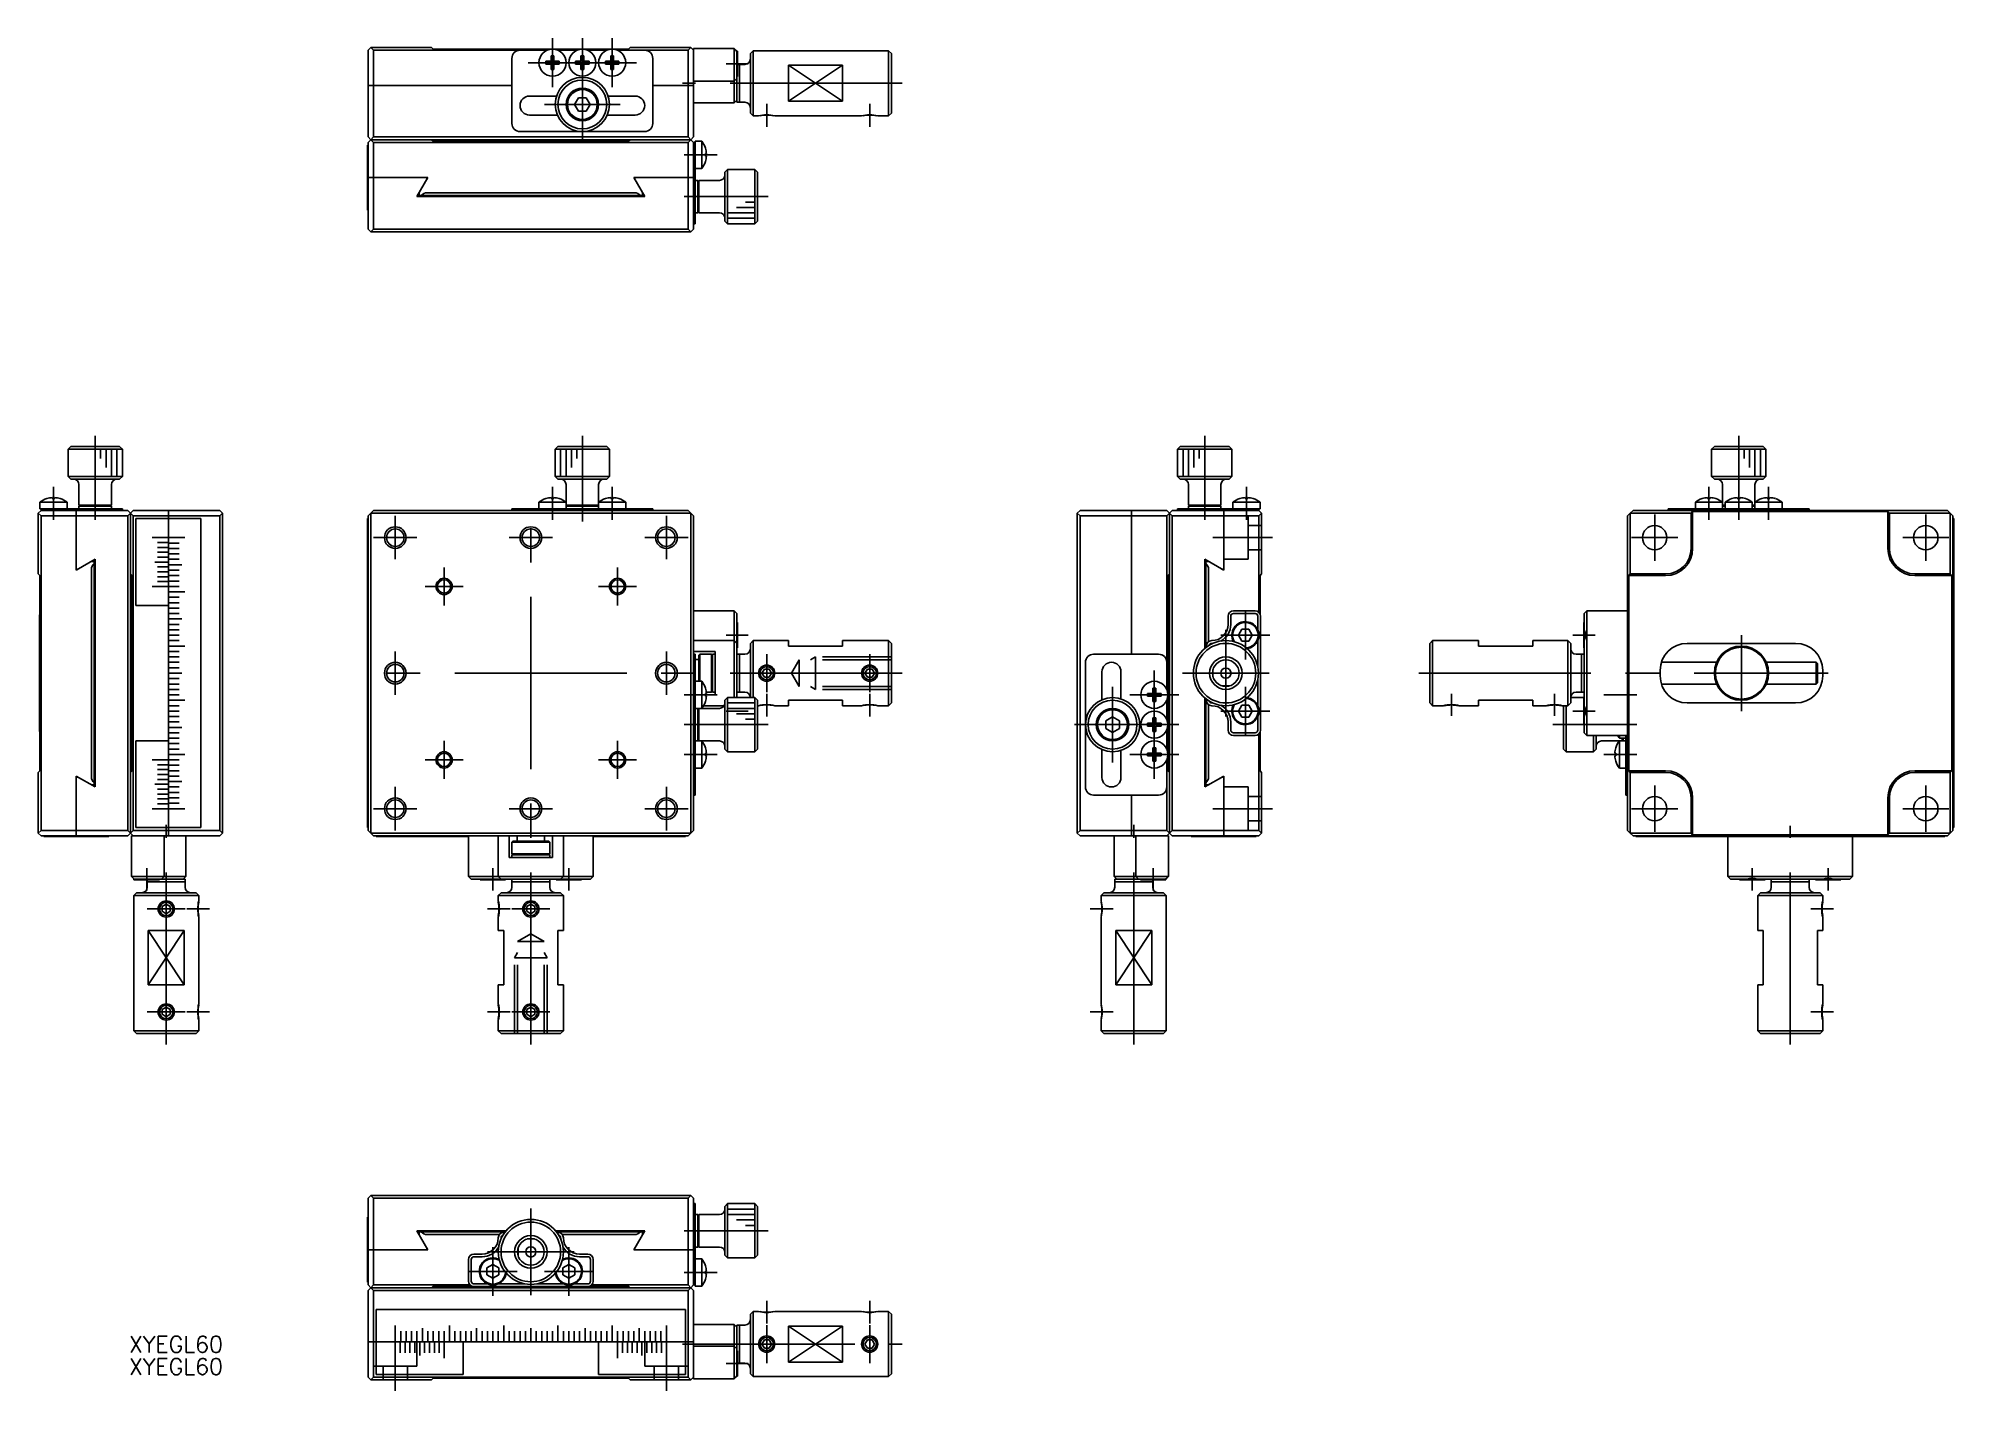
# Model space of a CAD drawing. Extents: x -91 to 262, y -132 to 117.
import ezdxf

# ---------------------------------------------------------------- set-up
doc = ezdxf.new("R2010")
doc.units = 0
doc.linetypes.add('CENTER', pattern=[50.8, 31.75, -6.35, 6.35, -6.35])
doc.linetypes.add('DASHED', pattern=[19.05, 12.7, -6.35])
doc.layers.get('0').update_dxf_attribs({"linetype": 'CONTINUOUS'})
doc.layers.add('CENTER', color=1, linetype='CENTER')
doc.styles.get("Standard").update_dxf_attribs({"font": 'txt.shx', "height": 3, "bigfont": 'bigfont.shx'})

# ---------------------------------------------------------------- blocks, each defined once
blk = doc.blocks.new('*U2')
at = {"color": 7, "linetype": 'CONTINUOUS'}
blk.add_text('XYEGL60', height=3, dxfattribs=at).set_placement((-74.13, -125.31))
blk = doc.blocks.new('*U3')
at = {"color": 7, "linetype": 'CONTINUOUS'}
blk.add_text('XYEGL60', height=3, dxfattribs=at).set_placement((-74.13, -129.42))

msp = doc.modelspace()

# ---------------------------------------------------------------- linework, layer by layer
at = {"color": 7, "linetype": 'CONTINUOUS'}
for p, q in [((-30, 114.91), (-29.5, 115.41)), ((-30, 108.41), (-30, 114.91)), ((-29.5, 115.41), (-18.3, 115.41)), ((-29.5, 115.41), (-29, 114.91)), ((-2, 114.91), (-29, 114.91)), ((-29, 114.91), (-29, 108.41)), ((-18, 115.11), (-18.3, 115.41)), ((4, 115.11), (-18, 115.11)), ((-3.5, 101.41), (-3.5, 113.41)), ((-2, 114.91), (3.02, 114.91)), ((3.74, 112.87), (3.74, 113.86)), ((3.74, 113.86), (4.26, 113.86)), ((9.5, 115.11), (4, 115.11)), ((4.26, 113.86), (4.26, 112.87)), ((4.98, 114.91), (8.52, 114.91)), ((9.24, 112.87), (9.24, 113.86)), ((9.24, 113.86), (9.76, 113.86)), ((15, 115.11), (9.5, 115.11)), ((9.76, 113.86), (9.76, 112.87)), ((10.48, 114.91), (14.02, 114.91)), ((14.74, 112.87), (14.74, 113.86)), ((14.74, 113.86), (15.26, 113.86)), ((18, 115.11), (15, 115.11)), ((15.26, 113.86), (15.26, 112.87)), ((15.98, 114.91), (21, 114.91)), ((18.3, 115.41), (18, 115.11)), ((18.3, 115.41), (29.5, 115.41)), ((29, 114.91), (21, 114.91)), ((22.5, 113.41), (22.5, 101.41)), ((29, 114.91), (29.5, 115.41)), ((29, 108.41), (29, 114.91)), ((29.5, 115.41), (30, 114.91)), ((30, 115.21), (37.5, 115.21)), ((30, 114.91), (30, 115.21)), ((30, 114.91), (30, 108.41)), ((38, 114.71), (37.5, 115.21)), ((37.5, 114.21), (37.5, 115.21)), ((37.5, 110.21), (37.5, 114.21)), ((37.8, 114.91), (37.95, 114.76)), ((38.1, 114.76), (37.95, 114.76)), ((38, 114.71), (38, 114.21)), ((38, 114.21), (38, 110.21)), ((38.1, 114.76), (38.1, 110.06)), ((41, 114.81), (40.5, 114.31)), ((40.5, 103.31), (40.5, 114.31)), ((66, 114.81), (41, 114.81)), ((41, 114.81), (41, 102.81)), ((66, 102.81), (66, 114.81)), ((66.5, 114.31), (66, 114.81)), ((66.5, 114.31), (66.5, 103.31)), ((2.75, 112.87), (3.74, 112.87)), ((2.75, 112.35), (2.75, 112.87)), ((2.75, 112.35), (3.67, 112.35)), ((3.74, 112.35), (2.75, 112.35)), ((3.67, 112.35), (3.67, 112.87)), ((3.74, 112.35), (3.67, 112.35)), ((3.74, 112.94), (4.26, 112.94)), ((3.74, 111.36), (3.74, 112.35)), ((4.26, 112.29), (3.74, 112.29)), ((4.26, 111.36), (3.74, 111.36)), ((4.26, 112.87), (5.25, 112.87)), ((4.33, 112.35), (4.26, 112.35)), ((5.25, 112.35), (4.26, 112.35)), ((4.26, 112.35), (4.26, 111.36)), ((4.33, 112.87), (4.33, 112.35)), ((5.25, 112.35), (4.33, 112.35)), ((5.25, 112.87), (5.25, 112.35)), ((8.25, 112.35), (8.25, 112.87)), ((8.25, 112.87), (9.24, 112.87)), ((8.25, 112.35), (9.17, 112.35)), ((9.24, 112.35), (8.25, 112.35)), ((9.17, 112.35), (9.17, 112.87)), ((9.24, 112.35), (9.17, 112.35)), ((9.24, 112.94), (9.76, 112.94)), ((9.24, 111.36), (9.24, 112.35)), ((9.76, 112.29), (9.24, 112.29)), ((9.76, 111.36), (9.24, 111.36)), ((9.76, 112.87), (10.75, 112.87)), ((10.75, 112.35), (9.76, 112.35)), ((9.83, 112.35), (9.76, 112.35)), ((9.76, 112.35), (9.76, 111.36)), ((9.83, 112.87), (9.83, 112.35)), ((10.75, 112.35), (9.83, 112.35)), ((10.75, 112.87), (10.75, 112.35)), ((13.75, 112.35), (13.75, 112.87)), ((13.75, 112.87), (14.74, 112.87)), ((13.75, 112.35), (14.67, 112.35)), ((14.74, 112.35), (13.75, 112.35)), ((14.67, 112.35), (14.67, 112.87)), ((14.74, 112.35), (14.67, 112.35)), ((14.74, 112.94), (15.26, 112.94)), ((14.74, 111.36), (14.74, 112.35)), ((15.26, 112.29), (14.74, 112.29)), ((15.26, 111.36), (14.74, 111.36)), ((15.26, 112.87), (16.25, 112.87)), ((15.33, 112.35), (15.26, 112.35)), ((16.25, 112.35), (15.26, 112.35)), ((15.26, 112.35), (15.26, 111.36)), ((15.33, 112.87), (15.33, 112.35)), ((16.25, 112.35), (15.33, 112.35)), ((16.25, 112.87), (16.25, 112.35)), ((37.5, 109.21), (37.5, 110.21)), ((38, 109.71), (37.5, 109.21)), ((38, 110.21), (38, 109.71)), ((38, 110.06), (38.1, 110.06)), ((38, 106.21), (38, 109.71)), ((38.5, 112.31), (38.1, 112.31)), ((38.5, 105.31), (38.5, 112.31)), ((38.5, 108.81), (38.5, 112.31)), ((39.5, 112.31), (38.5, 112.31)), ((47.5, 112.13), (47.5, 105.5)), ((57.5, 112.13), (47.5, 112.13)), ((57.5, 105.5), (57.5, 112.13)), ((-30, 98.91), (-30, 108.41)), ((-29, 108.41), (-30, 108.41)), ((-30, 108.41), (-29, 108.41)), ((-29, 108.41), (-3.5, 108.41)), ((-3.5, 108.41), (-29, 108.41)), ((-29, 108.41), (-29, 98.91)), ((-0.25, 106.46), (4.75, 106.46)), ((8.06, 104.91), (8.78, 106.16)), ((8.78, 106.16), (10.22, 106.16)), ((10.22, 106.16), (10.94, 104.91)), ((14.25, 106.46), (19.25, 106.46)), ((22.5, 108.41), (29, 108.41)), ((29, 108.41), (22.5, 108.41)), ((29, 98.91), (29, 108.41)), ((30, 108.41), (29, 108.41)), ((29, 108.41), (30, 108.41)), ((37.5, 109.21), (30, 109.21)), ((30, 108.41), (30, 98.91)), ((37.5, 109.21), (37.5, 106.21)), ((37.5, 105.21), (37.5, 106.21)), ((38, 106.21), (38, 105.71)), ((38.5, 105.31), (38.5, 108.81)), ((4.9, 102.96), (-0.25, 102.96)), ((8.06, 104.91), (8.78, 103.66)), ((8.78, 103.66), (8.06, 104.91)), ((8.78, 103.66), (10.22, 103.66)), ((10.22, 103.66), (8.78, 103.66)), ((10.22, 103.66), (10.94, 104.91)), ((10.94, 104.91), (10.22, 103.66)), ((19.25, 102.96), (14.1, 102.96)), ((30, 105.21), (34, 105.21)), ((37.5, 105.21), (30, 105.21)), ((37.5, 105.21), (38, 105.71)), ((38, 105.71), (38, 105.31)), ((38, 105.31), (38.5, 105.31)), ((38.5, 105.31), (39.5, 105.31)), ((40.5, 103.31), (41, 102.81)), ((41, 102.81), (42, 102.81)), ((45, 102.81), (61, 102.81)), ((47.5, 105.5), (57.5, 105.5)), ((64, 102.81), (66, 102.81)), ((66, 102.81), (66.5, 103.31)), ((9.5, 99.91), (-2, 99.91)), ((21, 99.91), (9.5, 99.91)), ((-30.15, 97.41), (-30.15, 91.41)), ((-30, 97.41), (-30.15, 97.41)), ((-29.5, 98.41), (-30, 98.91)), ((-30, 97.91), (-29.5, 98.41)), ((-30, 91.41), (-30, 97.91)), ((-29, 98.91), (-29.5, 98.41)), ((-18.3, 98.41), (-29.5, 98.41)), ((-29.5, 98.41), (-18.3, 98.41)), ((-29.5, 98.41), (-29, 97.91)), ((-29, 98.91), (29, 98.91)), ((29, 97.91), (-29, 97.91)), ((-29, 97.91), (-29, 91.41)), ((18.3, 98.41), (-18.3, 98.41)), ((-18, 98.11), (-18.3, 98.41)), ((18, 98.11), (-18, 98.11)), ((10.5, 98.21), (-10.5, 98.21)), ((18.3, 98.41), (18, 98.11)), ((29.5, 98.41), (18.3, 98.41)), ((18.3, 98.41), (29.5, 98.41)), ((29.5, 98.41), (29, 98.91)), ((29, 97.91), (29.5, 98.41)), ((29, 91.41), (29, 97.91)), ((30, 98.91), (29.5, 98.41)), ((29.5, 98.41), (30, 97.91)), ((30, 97.91), (30, 91.41)), ((30, 97.91), (30.3, 97.91)), ((31.52, 98.11), (30.3, 98.11)), ((30.3, 98.11), (30.3, 97.91)), ((30.3, 97.91), (30.3, 96.41)), ((30.3, 84.41), (30.3, 96.41)), ((31.52, 98.11), (31.52, 93.11)), ((32.19, 96.86), (32.2, 96.86)), ((32.19, 95.87), (32.38, 95.87)), ((32.19, 95.35), (32.19, 95.87)), ((30.3, 93.11), (31.52, 93.11)), ((32.38, 95.35), (32.19, 95.35)), ((32.2, 94.36), (32.19, 94.36)), ((36.3, 92.91), (35.8, 92.41)), ((35.8, 83.41), (35.8, 92.41)), ((36.3, 92.91), (36.3, 82.91)), ((41.3, 92.91), (36.3, 92.91)), ((41.3, 82.91), (41.3, 92.91)), ((41.8, 92.41), (41.3, 92.91)), ((41.8, 92.41), (41.8, 83.41)), ((-30.15, 91.41), (-30.15, 85.41)), ((-30, 91.41), (-30.15, 91.41)), ((-30, 91.41), (-30.15, 91.41)), ((-30, 81.91), (-30, 91.41)), ((-29, 91.41), (-30, 91.41)), ((-30, 91.41), (-29, 91.41)), ((-29, 91.41), (-20.7, 91.41)), ((-20.7, 91.41), (-29, 91.41)), ((-29, 91.41), (-29, 81.91)), ((-21, 87.91), (-18.98, 91.41)), ((-20.7, 91.41), (-18.98, 91.41)), ((-20.6, 88.11), (-20.6, 88.6)), ((-19.2, 91.41), (-19.2, 91.03)), ((-18.98, 91.41), (-19.1, 91.2)), ((-19.1, 88.61), (19.1, 88.61)), ((18.98, 91.41), (21, 87.91)), ((18.98, 91.41), (20.7, 91.41)), ((19.1, 91.2), (18.98, 91.41)), ((19.2, 91.03), (19.2, 91.41)), ((20.6, 88.6), (20.6, 88.11)), ((20.7, 91.41), (29, 91.41)), ((29, 91.41), (20.7, 91.41)), ((29, 81.91), (29, 91.41)), ((30, 91.41), (29, 91.41)), ((29, 91.41), (30, 91.41)), ((30, 91.41), (30, 81.91)), ((30.8, 90.91), (30.3, 90.91)), ((30.8, 84.91), (30.8, 90.91)), ((31, 90.91), (30.8, 90.71)), ((30.8, 85.11), (30.8, 90.71)), ((31, 90.91), (31, 84.91)), ((34.8, 90.91), (31, 90.91)), ((-30.15, 85.41), (-30, 85.41)), ((21, 87.91), (-21, 87.91)), ((-20.22, 88.11), (-20.6, 88.11)), ((20.22, 88.11), (-20.22, 88.11)), ((-5, 88.11), (-5, 87.91)), ((5, 87.91), (5, 88.11)), ((20.6, 88.11), (20.22, 88.11)), ((30.3, 84.91), (30.8, 84.91)), ((30.8, 85.11), (31, 84.91)), ((31, 84.91), (34.8, 84.91)), ((36.3, 84.91), (41.3, 84.91)), ((37.95, 85.91), (41.3, 85.91)), ((39.6, 86.91), (41.3, 86.91)), ((-29.5, 81.41), (-30, 81.91)), ((-29, 81.91), (-29.5, 81.41)), ((29.5, 81.41), (-29.5, 81.41)), ((-29, 81.91), (29, 81.91)), ((29.5, 81.41), (29, 81.91)), ((30, 81.91), (29.5, 81.41)), ((30.3, 82.91), (30, 82.91)), ((30.3, 84.41), (30.3, 82.91)), ((35.8, 83.41), (36.3, 82.91)), ((36.3, 83.91), (41.3, 83.91)), ((36.3, 82.91), (41.3, 82.91)), ((41.3, 82.91), (41.8, 83.41)), ((-84.85, 41.8), (-85.35, 41.3)), ((-75.35, 41.3), (-85.35, 41.3)), ((-85.35, 41.3), (-85.35, 36.3)), ((-84.85, 41.8), (-75.85, 41.8)), ((-79.35, 39.6), (-79.35, 41.3)), ((-78.35, 37.95), (-78.35, 41.3)), ((-77.35, 36.3), (-77.35, 41.3)), ((-76.35, 36.3), (-76.35, 41.3)), ((-75.35, 41.3), (-75.85, 41.8)), ((-75.35, 36.3), (-75.35, 41.3)), ((5, 41.8), (4.5, 41.3)), ((4.5, 41.3), (4.5, 36.3)), ((14.5, 41.3), (4.5, 41.3)), ((5, 41.8), (14, 41.8)), ((5.5, 41.3), (5.5, 36.3)), ((6.5, 41.3), (6.5, 36.3)), ((7.5, 41.3), (7.5, 37.95)), ((8.5, 41.3), (8.5, 39.6)), ((14.5, 41.3), (14, 41.8)), ((14.5, 36.3), (14.5, 41.3)), ((119.8, 41.8), (119.3, 41.3)), ((119.3, 41.3), (119.3, 36.3)), ((129.3, 41.3), (119.3, 41.3)), ((119.8, 41.8), (128.8, 41.8)), ((120.3, 41.3), (120.3, 36.3)), ((121.3, 41.3), (121.3, 36.3)), ((122.3, 41.3), (122.3, 37.95)), ((123.3, 41.3), (123.3, 39.6)), ((129.3, 41.3), (128.8, 41.8)), ((129.3, 36.3), (129.3, 41.3)), ((218.3, 41.8), (217.8, 41.3)), ((217.8, 41.3), (217.8, 36.3)), ((222.8, 41.3), (217.8, 41.3)), ((218.3, 41.8), (222.8, 41.8)), ((222.8, 41.8), (227.3, 41.8)), ((227.8, 41.3), (222.8, 41.3)), ((223.8, 39.6), (223.8, 41.3)), ((224.8, 37.95), (224.8, 41.3)), ((225.8, 36.3), (225.8, 41.3)), ((226.8, 36.3), (226.8, 41.3)), ((227.8, 41.3), (227.3, 41.8)), ((227.8, 36.3), (227.8, 41.3)), ((-85.35, 36.3), (-75.35, 36.3)), ((-85.35, 36.3), (-84.85, 35.8)), ((-75.85, 35.8), (-84.85, 35.8)), ((-75.85, 35.8), (-75.35, 36.3)), ((4.5, 36.3), (9.5, 36.3)), ((4.5, 36.3), (5, 35.8)), ((9.5, 35.8), (5, 35.8)), ((9.5, 36.3), (14.5, 36.3)), ((14, 35.8), (9.5, 35.8)), ((14, 35.8), (14.5, 36.3)), ((119.3, 36.3), (129.3, 36.3)), ((119.3, 36.3), (119.8, 35.8)), ((128.8, 35.8), (119.8, 35.8)), ((128.8, 35.8), (129.3, 36.3)), ((217.8, 36.3), (227.8, 36.3)), ((217.8, 36.3), (218.3, 35.8)), ((227.3, 35.8), (218.3, 35.8)), ((227.3, 35.8), (227.8, 36.3)), ((-89.3, 32.19), (-89.3, 32.2)), ((-88.31, 32.19), (-88.31, 32.38)), ((-87.79, 32.19), (-88.31, 32.19)), ((-87.79, 32.38), (-87.79, 32.19)), ((-86.8, 32.2), (-86.8, 32.19)), ((-83.35, 34.8), (-83.35, 31)), ((-77.35, 31), (-77.35, 34.8)), ((2.75, 32.19), (2.75, 32.2)), ((2.75, 32.19), (2.75, 32.2)), ((3.74, 32.19), (3.74, 32.38)), ((4.26, 32.19), (3.74, 32.19)), ((4.26, 32.38), (4.26, 32.19)), ((5.25, 32.2), (5.25, 32.19)), ((5.25, 32.2), (5.25, 32.19)), ((6.5, 34.8), (6.5, 31)), ((12.5, 31), (12.5, 34.8)), ((13.75, 32.19), (13.75, 32.2)), ((13.75, 32.19), (13.75, 32.2)), ((14.74, 32.19), (14.74, 32.38)), ((15.26, 32.19), (14.74, 32.19)), ((15.26, 32.38), (15.26, 32.19)), ((16.25, 32.2), (16.25, 32.19)), ((16.25, 32.2), (16.25, 32.19)), ((121.3, 34.8), (121.3, 31)), ((127.3, 31), (127.3, 34.8)), ((130.76, 32.19), (130.75, 32.2)), ((131.74, 32.19), (131.74, 32.38)), ((132.26, 32.19), (131.74, 32.19)), ((132.26, 32.38), (132.26, 32.19)), ((133.26, 32.2), (133.25, 32.19)), ((216.05, 32.19), (216.05, 32.2)), ((217.04, 32.19), (217.04, 32.38)), ((217.56, 32.19), (217.04, 32.19)), ((217.56, 32.38), (217.56, 32.19)), ((218.55, 32.2), (218.55, 32.19)), ((219.8, 34.8), (219.8, 31.52)), ((221.55, 32.19), (221.55, 32.2)), ((222.54, 32.19), (222.54, 32.38)), ((223.06, 32.19), (222.54, 32.19)), ((223.06, 32.38), (223.06, 32.19)), ((224.05, 32.2), (224.05, 32.19)), ((225.8, 31.52), (225.8, 34.8)), ((227.05, 32.19), (227.05, 32.2)), ((228.04, 32.19), (228.04, 32.38)), ((228.56, 32.19), (228.04, 32.19)), ((228.56, 32.38), (228.56, 32.19)), ((229.55, 32.2), (229.55, 32.19)), ((-90.85, 29.5), (-90.35, 30)), ((-90.85, 18.3), (-90.85, 29.5)), ((-90.35, 29), (-90.85, 29.5)), ((-90.55, 31.52), (-85.55, 31.52)), ((-90.55, 31.52), (-90.55, 30.3)), ((-90.55, 30.3), (-90.35, 30.3)), ((-90.35, 30.3), (-88.85, 30.3)), ((-90.35, 30), (-90.35, 30.3)), ((-90.35, 30), (-83.85, 30)), ((-90.35, 29), (-90.35, -29)), ((-83.85, 29), (-90.35, 29)), ((-76.85, 30.3), (-88.85, 30.3)), ((-85.55, 30.3), (-85.55, 31.52)), ((-83.85, 30), (-74.35, 30)), ((-83.85, 30), (-83.85, 29)), ((-83.85, 29), (-83.85, 30)), ((-74.35, 29), (-83.85, 29)), ((-83.85, 20.7), (-83.85, 29)), ((-83.85, 29), (-83.85, 20.7)), ((-83.35, 31), (-77.35, 31)), ((-83.35, 31), (-83.15, 30.8)), ((-77.35, 30.8), (-83.35, 30.8)), ((-83.35, 30.8), (-83.35, 30.3)), ((-77.55, 30.8), (-83.15, 30.8)), ((-77.55, 30.8), (-77.35, 31)), ((-77.35, 30.3), (-77.35, 30.8)), ((-76.85, 30.3), (-75.35, 30.3)), ((-75.35, 30.3), (-75.35, 30)), ((-74.35, 30), (-73.85, 29.5)), ((-73.85, 29.5), (-74.35, 29)), ((-74.35, -29), (-74.35, 29)), ((-73.85, 29.5), (-73.35, 30)), ((-73.85, 29.5), (-73.85, 18.3)), ((-73.85, 18.3), (-73.85, 29.5)), ((-73.35, 29), (-73.85, 29.5)), ((-73.35, 30), (-66.85, 30)), ((-73.35, 29), (-73.35, -29)), ((-66.85, 29), (-73.35, 29)), ((-72.85, 12.5), (-72.85, 28.5)), ((-72.85, 28.5), (-66.85, 28.5)), ((-66.85, 30), (-57.35, 30)), ((-66.85, 30), (-66.85, 29)), ((-66.85, 29), (-66.85, 30)), ((-57.35, 29), (-66.85, 29)), ((-66.85, 28.51), (-66.85, 29)), ((-66.85, 29), (-66.85, 28.51)), ((-66.85, 28.5), (-60.85, 28.5)), ((-66.85, 28.5), (-66.85, 25.01)), ((-66.85, 28.5), (-66.85, 25.01)), ((-60.85, -28.5), (-60.85, 28.5)), ((-57.35, 30), (-56.85, 29.5)), ((-56.85, 29.5), (-57.35, 29)), ((-57.35, -29), (-57.35, 29)), ((-56.85, 29.5), (-56.85, -29.5)), ((-30.15, -28.5), (-30.15, 28.5)), ((-30.15, 28.5), (-30, 28.5)), ((-29.5, 29.5), (-30, 29)), ((-30, -29), (-30, 29)), ((-29, 30), (-29.5, 29.5)), ((-29.5, 29.5), (-29.5, -29.5)), ((29.5, 29.5), (-29.5, 29.5)), ((-29, 30), (29, 30)), ((-3.5, 30), (-3.5, 30.3)), ((-3.5, 30.3), (22.5, 30.3)), ((1.5, 31.52), (6.5, 31.52)), ((1.5, 31.52), (1.5, 30.3)), ((6.5, 31), (6.7, 30.8)), ((6.5, 30.8), (6.5, 31)), ((6.5, 31), (9.5, 31)), ((12.5, 30.8), (6.5, 30.8)), ((6.5, 30.8), (6.5, 30.3)), ((6.7, 30.8), (6.5, 30.8)), ((9.5, 31), (12.5, 31)), ((12.3, 30.8), (12.5, 31)), ((12.5, 30.8), (12.3, 30.8)), ((12.5, 31.52), (17.5, 31.52)), ((12.5, 31), (12.5, 30.8)), ((12.5, 30.3), (12.5, 30.8)), ((17.5, 30.3), (17.5, 31.52)), ((22.5, 30.3), (22.5, 30)), ((29.5, 29.5), (29, 30)), ((29.5, -29.5), (29.5, 29.5)), ((30, 29), (29.5, 29.5)), ((30, 29), (30, -29)), ((100.8, 29.5), (101.3, 30)), ((100.8, -29.5), (100.8, 29.5)), ((101.3, 29), (100.8, 29.5)), ((101.3, 30), (110.8, 30)), ((101.3, 29), (101.3, -29)), ((110.8, 29), (101.3, 29)), ((110.8, 30), (117.3, 30)), ((110.8, 29), (110.8, 30)), ((110.8, 30), (110.8, 29)), ((110.8, 3.5), (110.8, 29)), ((110.8, 29), (110.8, 3.5)), ((117.3, 29), (110.8, 29)), ((117.3, 30), (117.8, 29.5)), ((117.8, 29.5), (117.3, 29)), ((117.3, 2), (117.3, 29)), ((117.8, 29.5), (118.3, 30)), ((117.8, 18.3), (117.8, 29.5)), ((117.8, 29.5), (117.8, 18.3)), ((118.3, 29), (117.8, 29.5)), ((118.3, 30), (127.8, 30)), ((118.3, 29), (118.3, -29)), ((127.8, 29), (118.3, 29)), ((119.3, 30.3), (120.8, 30.3)), ((119.3, 30), (119.3, 30.3)), ((132.8, 30.3), (120.8, 30.3)), ((121.3, 31), (127.3, 31)), ((121.3, 31), (121.5, 30.8)), ((127.3, 30.8), (121.3, 30.8)), ((121.3, 30.8), (121.3, 30.3)), ((127.1, 30.8), (121.5, 30.8)), ((127.1, 30.8), (127.3, 31)), ((127.3, 30.3), (127.3, 30.8)), ((127.8, 30), (134.3, 30)), ((127.8, 29), (127.8, 30)), ((127.8, 30), (127.8, 29)), ((127.8, 29), (127.8, 20.7)), ((127.8, 20.7), (127.8, 29)), ((134.3, 29), (127.8, 29)), ((129.5, 31.52), (134.5, 31.52)), ((129.5, 31.52), (129.5, 30.3)), ((132.8, 30.3), (134.3, 30.3)), ((134.3, 30.3), (134.5, 30.3)), ((134.3, 30.3), (134.3, 30)), ((134.3, 30), (134.8, 29.5)), ((134.8, 29.5), (134.3, 29)), ((134.3, 11.21), (134.3, 29)), ((134.5, 30.3), (134.5, 31.52)), ((134.8, 29.5), (134.8, 18.3)), ((202.8, 29.5), (202.3, 29)), ((202.3, 11.21), (202.3, 29)), ((203.3, 30), (202.8, 29.5)), ((202.8, 29.5), (202.8, 18.3)), ((214, 29.5), (202.8, 29.5)), ((203.3, 30), (211.3, 30)), ((209.8, 30.3), (211.3, 30.3)), ((209.8, 30), (209.8, 30.3)), ((216.32, 30.3), (211.3, 30.3)), ((211.3, 30), (234.3, 30)), ((211.3, 30), (234.3, 30)), ((214, 29.5), (214.3, 29.8)), ((214, 23), (214, 29.5)), ((214.3, 29.8), (250.3, 29.8)), ((214.3, 29.8), (214.3, 23)), ((214.8, 31.52), (217.3, 31.52)), ((214.8, 31.52), (214.8, 30.3)), ((216.32, 30.3), (217.3, 30.3)), ((217.3, 31.52), (219.8, 31.52)), ((217.3, 30.3), (218.28, 30.3)), ((219.8, 30.3), (218.28, 30.3)), ((219.8, 30.3), (219.8, 31.52)), ((219.8, 31), (220, 30.8)), ((219.8, 31), (220.3, 31)), ((220.3, 30.8), (219.8, 30.8)), ((219.8, 30.3), (225.8, 30.3)), ((220.3, 31.52), (222.8, 31.52)), ((220.3, 31.52), (220.3, 30.3)), ((222.8, 31.52), (225.3, 31.52)), ((222.8, 30.3), (223.78, 30.3)), ((225.3, 30.3), (225.3, 31.52)), ((225.3, 31), (225.8, 31)), ((225.8, 30.8), (225.3, 30.8)), ((225.6, 30.8), (225.8, 31)), ((225.8, 31.52), (228.3, 31.52)), ((225.8, 31.52), (225.8, 30.3)), ((227.32, 30.3), (225.8, 30.3)), ((227.32, 30.3), (228.3, 30.3)), ((228.3, 31.52), (230.8, 31.52)), ((228.3, 30.3), (229.28, 30.3)), ((234.3, 30.3), (229.28, 30.3)), ((230.8, 30.3), (230.8, 31.52)), ((234.3, 30.3), (235.8, 30.3)), ((234.3, 30), (261.3, 30)), ((235.8, 30.3), (235.8, 30)), ((250.3, 23), (250.3, 29.8)), ((250.3, 29.8), (250.6, 29.5)), ((261.8, 29.5), (250.6, 29.5)), ((250.6, 29.5), (250.6, 23)), ((261.8, 29.5), (261.3, 30)), ((261.8, 18.3), (261.8, 29.5)), ((262.3, 29), (261.8, 29.5)), ((262.3, 29), (262.3, -29)), ((262.3, 28.5), (262.45, 28.5)), ((262.45, 12.5), (262.45, 28.5)), ((-69.35, 25), (-69.85, 25)), ((-68.85, 25), (-69.35, 25)), ((-66.85, 25), (-68.85, 25)), ((-66.85, 25.01), (-66.85, 25)), ((-66.85, 25.01), (-66.85, 25)), ((-66.85, 25), (-64.85, 25)), ((-66.85, 25), (-66.85, 24.99)), ((-66.85, 25), (-66.85, 24.99)), ((-66.85, 24.99), (-66.85, 24.11)), ((-66.85, 24.99), (-66.85, 24.1)), ((-64.85, 25), (-64.35, 25)), ((-64.35, 25), (-63.85, 25)), ((-66.85, 24.1), (-68.85, 24.1)), ((-66.85, 23.2), (-68.85, 23.2)), ((-66.85, 22.3), (-68.85, 22.3)), ((-66.85, 21.4), (-68.85, 21.4)), ((-66.85, 24.11), (-66.85, 24.1)), ((-66.85, 24.1), (-66.85, 24.01)), ((-66.85, 24.1), (-66.85, 24.09)), ((-66.85, 24.09), (-66.85, 24)), ((-66.85, 24.01), (-66.85, 24)), ((-66.85, 24), (-64.85, 24)), ((-66.85, 24), (-66.85, 23.21)), ((-66.85, 24), (-66.85, 23.99)), ((-66.85, 23.99), (-66.85, 23.2)), ((-66.85, 23.21), (-66.85, 23.2)), ((-66.85, 23.2), (-66.85, 23.19)), ((-66.85, 23.2), (-66.85, 23.01)), ((-66.85, 23.19), (-66.85, 23)), ((-66.85, 23.01), (-66.85, 23)), ((-66.85, 23), (-64.85, 23)), ((-66.85, 23), (-66.85, 22.31)), ((-66.85, 23), (-66.85, 22.99)), ((-66.85, 22.99), (-66.85, 22.3)), ((-66.85, 22.31), (-66.85, 22.3)), ((-66.85, 22.3), (-66.85, 22.29)), ((-66.85, 22.3), (-66.85, 22.01)), ((-66.85, 22.29), (-66.85, 22)), ((-66.85, 22.01), (-66.85, 22)), ((-66.85, 22), (-64.85, 22)), ((-66.85, 22), (-66.85, 21.41)), ((-66.85, 22), (-66.85, 21.99)), ((-66.85, 21.99), (-66.85, 21.4)), ((-66.85, 21.41), (-66.85, 21.4)), ((-66.85, 21.4), (-66.85, 21.39)), ((-66.85, 21.4), (-66.85, 21.01)), ((-66.85, 21.39), (-66.85, 21)), ((-90.85, 18.3), (-90.55, 18)), ((-90.55, 18), (-90.55, -18)), ((-83.85, 18.98), (-80.35, 21)), ((-83.85, 18.98), (-83.85, 20.7)), ((-83.47, 19.2), (-83.85, 19.2)), ((-83.64, 19.1), (-83.85, 18.98)), ((-81.05, -19.1), (-81.05, 19.1)), ((-81.04, 20.6), (-80.55, 20.6)), ((-80.55, 20.6), (-80.55, 20.22)), ((-80.55, 20.22), (-80.55, -20.22)), ((-80.35, 21), (-80.35, -21)), ((-73.85, 18.3), (-73.85, -18.3)), ((-73.85, 18.3), (-73.55, 18)), ((-73.55, 18), (-73.55, -18)), ((-68.85, 20.5), (-69.35, 20.5)), ((-66.85, 20.5), (-68.85, 20.5)), ((-66.85, 19.6), (-68.85, 19.6)), ((-66.85, 18.7), (-68.85, 18.7)), ((-66.85, 17.8), (-68.85, 17.8)), ((-66.85, 21.01), (-66.85, 21)), ((-66.85, 21), (-64.85, 21)), ((-66.85, 21), (-66.85, 20.51)), ((-66.85, 21), (-66.85, 20.99)), ((-66.85, 20.99), (-66.85, 20.5)), ((-66.85, 20.51), (-66.85, 20.5)), ((-66.85, 20.5), (-66.85, 20.49)), ((-66.85, 20.5), (-66.85, 20.01)), ((-66.85, 20.49), (-66.85, 20)), ((-66.85, 20.01), (-66.85, 20)), ((-66.85, 20), (-64.85, 20)), ((-66.85, 20), (-66.85, 19.61)), ((-66.85, 20), (-66.85, 19.99)), ((-66.85, 19.99), (-66.85, 19.6)), ((-66.85, 19.61), (-66.85, 19.6)), ((-66.85, 19.6), (-66.85, 19.01)), ((-66.85, 19.6), (-66.85, 19.59)), ((-66.85, 19.59), (-66.85, 19)), ((-66.85, 19.01), (-66.85, 19)), ((-66.85, 19), (-64.85, 19)), ((-66.85, 19), (-66.85, 18.71)), ((-66.85, 19), (-66.85, 18.99)), ((-66.85, 18.99), (-66.85, 18.7)), ((-66.85, 18.71), (-66.85, 18.7)), ((-66.85, 18.7), (-66.85, 18.69)), ((-66.85, 18.7), (-66.85, 18.01)), ((-66.85, 18.69), (-66.85, 18)), ((-66.85, 18.01), (-66.85, 18)), ((-66.85, 18), (-64.85, 18)), ((-66.85, 18), (-66.85, 17.81)), ((-66.85, 18), (-66.85, 17.99)), ((-66.85, 17.99), (-66.85, 17.8)), ((-66.85, 17.81), (-66.85, 17.8)), ((-66.85, 17.8), (-66.85, 17.79)), ((-66.85, 17.8), (-66.85, 17.01)), ((-66.85, 17.79), (-66.85, 17)), ((-64.85, 20), (-64.35, 20)), ((117.5, 18), (117.8, 18.3)), ((117.5, -4), (117.5, 18)), ((117.8, -18.3), (117.8, 18.3)), ((124.3, 21), (124.3, 4.56)), ((127.8, 18.98), (124.3, 21)), ((124.5, 20.6), (125, 20.6)), ((124.5, 20.22), (124.5, 20.6)), ((124.5, 4.72), (124.5, 20.22)), ((125, 19.1), (125, 5.8)), ((127.8, 19.2), (127.42, 19.2)), ((127.8, 18.98), (127.59, 19.1)), ((127.8, 20.7), (127.8, 18.98)), ((134.5, 18), (134.8, 18.3)), ((134.5, 10.94), (134.5, 18)), ((202.5, 18), (202.8, 18.3)), ((202.5, -18), (202.5, 18)), ((209.3, 18), (202.5, 18)), ((202.8, 18.3), (209.3, 18.3)), ((255.3, 18.3), (261.8, 18.3)), ((262.1, 18), (255.3, 18)), ((261.8, 18.3), (262.1, 18)), ((262.1, 18), (262.1, -18)), ((-69.35, 16), (-69.85, 16)), ((-68.85, 16), (-69.35, 16)), ((-66.85, 16.9), (-68.85, 16.9)), ((-66.85, 16), (-68.85, 16)), ((-66.85, 17.01), (-66.85, 17)), ((-66.85, 17), (-64.85, 17)), ((-66.85, 17), (-66.85, 16.91)), ((-66.85, 17), (-66.85, 16.99)), ((-66.85, 16.99), (-66.85, 16.9)), ((-66.85, 16.91), (-66.85, 16.9)), ((-66.85, 16.9), (-66.85, 16.89)), ((-66.85, 16.9), (-66.85, 16.01)), ((-66.85, 16.89), (-66.85, 16.01)), ((-66.85, 16.01), (-66.85, 16)), ((-66.85, 16.01), (-66.85, 16)), ((-66.85, 16), (-64.85, 16)), ((-66.85, 16), (-66.85, 15.99)), ((-66.85, 16), (-66.85, 15.99)), ((-66.85, 15.99), (-66.85, 15)), ((-66.85, 15.99), (-66.85, 15.01)), ((-66.85, 15.01), (-66.85, 15)), ((-66.85, 15), (-64.85, 15)), ((-66.85, 15), (-66.85, 14)), ((-66.85, 15), (-66.85, 14.99)), ((-66.85, 14.99), (-66.85, 14.01)), ((-64.85, 15), (-64.35, 15)), ((-64.35, 15), (-63.85, 15)), ((-66.85, 12.5), (-72.85, 12.5)), ((-66.85, 14.01), (-66.85, 14)), ((-66.85, 14), (-64.85, 14)), ((-66.85, 14), (-66.85, 13)), ((-66.85, 14), (-66.85, 13.99)), ((-66.85, 13.99), (-66.85, 13.01)), ((-66.85, 13.01), (-66.85, 13)), ((-66.85, 13), (-64.85, 13)), ((-66.85, 13), (-66.85, 12.5)), ((-66.85, 13), (-66.85, 12.99)), ((-66.85, 12.99), (-66.85, 12.5)), ((-66.85, 12.5), (-66.85, 12.49)), ((-66.85, 12.49), (-66.85, 12)), ((-66.85, 12), (-64.85, 12)), ((-66.85, 12), (-66.85, 11)), ((-66.85, 11), (-64.85, 11)), ((-66.85, 11), (-66.85, 10)), ((30, 11.5), (37.5, 11.5)), ((38, 11), (37.5, 11.5)), ((37.5, 10.5), (37.5, 11.5)), ((38, 11), (38, 10.5)), ((129.6, 11.5), (133.6, 11.5)), ((133.6, 11), (129.6, 11)), ((194.3, 11), (194.8, 11.5)), ((194.3, 10.5), (194.3, 11)), ((194.8, 11.5), (202.3, 11.5)), ((194.8, 11.5), (194.8, 10.5)), ((202.3, 11.21), (202.3, 10.5)), ((262.3, 12.5), (262.45, 12.5)), ((262.45, 12.49), (262.45, 12)), ((262.45, 12), (262.45, 11)), ((262.45, 11), (262.45, 10)), ((-90.65, 10.5), (-90.65, -10.5)), ((-66.85, 10), (-64.85, 10)), ((-66.85, 10), (-66.85, 9)), ((-66.85, 9), (-64.85, 9)), ((-66.85, 9), (-66.85, 8)), ((-66.85, 8), (-64.85, 8)), ((-66.85, 8), (-66.85, 7)), ((-64.85, 10), (-64.35, 10)), ((37.5, 9), (37.5, 10.5)), ((37.5, 9), (37.5, 6)), ((38, 10.5), (38, 9)), ((38.1, 9.35), (38, 9.35)), ((38, 5.5), (38, 9)), ((38.1, 9.35), (38.1, 4.65)), ((38.1, 9.35), (38.1, 4.65)), ((38.1, 8.1), (38.1, 7)), ((38.1, 7), (38.1, 8.1)), ((128.6, 9), (128.6, 10.5)), ((129.1, 10.5), (129.1, 9)), ((130.53, 7), (131.17, 8.1)), ((131.17, 8.1), (130.53, 7)), ((132.44, 8.1), (131.17, 8.1)), ((133.07, 7), (132.44, 8.1)), ((134.1, 7.98), (134.1, 10.5)), ((134.6, 10.5), (134.6, -10.5)), ((194.2, 4.65), (194.2, 9.35)), ((194.3, 9.35), (194.2, 9.35)), ((194.3, 7.98), (194.3, 10.5)), ((194.8, 10.5), (194.8, -10.5)), ((202.3, 10.5), (202.3, -10.5)), ((262.45, 10), (262.45, 9)), ((262.45, 9), (262.45, 8)), ((262.45, 8), (262.45, 7)), ((-80.35, 5), (-80.55, 5)), ((-66.85, 7), (-64.85, 7)), ((-66.85, 7), (-66.85, 6)), ((-66.85, 6), (-64.85, 6)), ((-66.85, 6), (-66.85, 5)), ((-66.85, 5), (-64.85, 5)), ((-66.85, 5), (-66.85, 4)), ((-66.85, 4), (-64.85, 4)), ((-66.85, 4), (-66.85, 3)), ((-64.85, 5), (-64.35, 5)), ((-64.35, 5), (-63.85, 5)), ((37.5, 6), (30, 6)), ((30, 4), (34, 4)), ((34, -4), (34, 4)), ((38, 5.5), (37.5, 6)), ((37.5, 5), (37.5, 6)), ((37.5, -4.5), (37.5, 5)), ((38, 5.5), (38, 5)), ((38, 5), (38, 1.62)), ((38, 4.65), (38.1, 4.65)), ((38.1, 7), (38.1, 5.9)), ((38.1, 5.9), (38.1, 7)), ((41, 6), (40.5, 5.5)), ((40.5, -4.5), (40.5, 5.5)), ((47.5, 6), (41, 6)), ((41, 6), (41, -4.5)), ((47.5, 6), (47.5, 5)), ((47.5, 5), (57.5, 5)), ((66, 6), (57.5, 6)), ((57.5, 5), (57.5, 6)), ((66, -6), (66, 6)), ((66.5, 5.5), (66, 6)), ((66.5, 5.5), (66.5, -5.5)), ((124.5, 5), (124.3, 5)), ((124.6, 4.8), (124.6, 5)), ((131.17, 5.9), (130.53, 7)), ((130.53, 7), (131.17, 5.9)), ((131.17, 5.9), (132.44, 5.9)), ((132.44, 5.9), (133.07, 7)), ((134.1, 1.09), (134.1, 6.02)), ((166.3, 6), (165.8, 5.5)), ((165.8, -5.5), (165.8, 5.5)), ((174.8, 6), (166.3, 6)), ((166.3, 6), (166.3, -6)), ((174.8, 5), (174.8, 6)), ((184.8, 5), (174.8, 5)), ((191.3, 6), (184.8, 6)), ((184.8, 6), (184.8, 5)), ((191.3, -6), (191.3, 6)), ((191.8, 5.5), (191.3, 6)), ((191.8, 5.5), (191.8, -5.5)), ((194.2, 4.65), (194.3, 4.65)), ((194.3, -6.02), (194.3, 6.02)), ((213.3, 5.5), (233.3, 5.5)), ((262.45, 7), (262.45, 6)), ((262.45, 6), (262.45, 5)), ((262.45, 5), (262.45, 4)), ((262.45, 4), (262.45, 3)), ((-66.85, 3), (-64.85, 3)), ((-66.85, 3), (-66.85, 2)), ((-66.85, 2), (-66.85, 1)), ((-66.85, 2), (-64.85, 2)), ((-66.85, 1), (-64.85, 1)), ((-66.85, 1), (-66.85, 0)), ((-66.85, 0), (-64.85, 0)), ((-66.85, 0), (-66.85, -1)), ((-64.85, 0), (-64.35, 0)), ((30, 3.5), (30.3, 3.5)), ((30.3, 3.5), (30.3, -22.5)), ((31, 2.5), (30.3, 2.5)), ((31.2, 3.5), (31, 3.3)), ((31, -1.5), (31, 3.3)), ((31, 2.5), (31, 3.3)), ((31, -1.5), (31, 2.5)), ((31, 2), (31, 2.5)), ((31.2, 3.5), (31.2, -1.5)), ((33.3, 3.5), (31.2, 3.5)), ((33.3, -3.5), (33.3, 3.5)), ((33.5, 3.3), (33.3, 3.5)), ((33.5, 3.5), (33.5, -3.5)), ((33.5, 3.5), (33.5, 3.3)), ((34, 3.5), (33.5, 3.5)), ((38.5, 3.5), (38, 3.5)), ((38, 1.62), (38, -1.62)), ((38.5, -3.5), (38.5, 3.5)), ((38.5, 0), (38.5, 3.5)), ((39.5, 3.5), (38.5, 3.5)), ((38.5, -3.5), (38.5, 0)), ((42.63, 0), (43.07, 0.75)), ((43.07, -0.75), (42.63, 0)), ((43.07, 0.75), (43.93, 0.75)), ((43.93, 0.75), (44.37, 0)), ((44.37, 0), (43.93, -0.75)), ((61.63, 0), (62.07, 0.75)), ((62.07, -0.75), (61.63, 0)), ((62.07, 0.75), (62.93, 0.75)), ((62.93, 0.75), (63.37, 0)), ((63.37, 0), (62.93, -0.75)), ((102.3, -9.5), (102.3, 2)), ((103.8, 3.5), (115.8, 3.5)), ((105.35, -4.9), (105.35, 0.25)), ((108.85, 0.25), (108.85, -4.75)), ((117.3, 2), (117.3, -3.02)), ((125.8, 0.69), (125.8, -0.69)), ((193.8, 3.5), (192.8, 3.5)), ((193.8, 3.5), (193.8, 0)), ((193.8, 3.5), (193.8, 0)), ((194.3, 3.5), (193.8, 3.5)), ((193.8, 0), (193.8, -3.5)), ((193.8, 0), (193.8, -3.5)), ((208.3, -0.5), (208.3, 0.5)), ((218.72, 2), (208.53, 2)), ((237.1, 2), (227.88, 2)), ((227.88, 2), (227.88, 2)), ((227.88, 2), (227.88, 2)), ((237.1, -2), (237.1, 2)), ((237.3, 1.8), (237.1, 2)), ((237.3, 1.8), (237.3, -1.8)), ((238.3, 0.5), (238.3, -0.5)), ((262.45, 3), (262.45, 2)), ((262.45, 2), (262.45, 1)), ((262.45, 1), (262.45, 0)), ((262.45, 0), (262.45, -1)), ((-66.85, -1), (-64.85, -1)), ((-66.85, -1), (-66.85, -2)), ((-66.85, -2), (-64.85, -2)), ((-66.85, -2), (-66.85, -3)), ((-66.85, -3), (-64.85, -3)), ((-66.85, -3), (-66.85, -4)), ((31.52, -1.5), (30.3, -1.5)), ((31.52, -1.5), (31.52, -6.5)), ((32.19, -2.75), (32.2, -2.75)), ((32.19, -2.75), (32.2, -2.75)), ((32.36, -3.5), (33.3, -3.5)), ((33.3, -3.5), (33.5, -3.3)), ((33.5, -3.3), (33.5, -3.5)), ((33.5, -3.5), (34, -3.5)), ((38, -1.62), (38, -4.5)), ((38, -3.5), (38.5, -3.5)), ((38.5, -3.5), (39.5, -3.5)), ((43.93, -0.75), (43.07, -0.75)), ((62.93, -0.75), (62.07, -0.75)), ((114.74, -2.75), (114.74, -3.67)), ((114.74, -3.74), (114.74, -2.75)), ((114.74, -2.75), (115.26, -2.75)), ((115.26, -2.75), (115.26, -3.74)), ((122.39, -1.5), (122.39, -1.5)), ((127.5, -2.34), (128.9, -2.34)), ((134.1, -6.02), (134.1, -1.09)), ((192.8, -3.5), (193.8, -3.5)), ((193.8, -3.5), (194.3, -3.5)), ((208.53, -2), (218.72, -2)), ((218.72, -2), (218.72, -2)), ((218.72, -2), (218.72, -2)), ((227.88, -2), (237.1, -2)), ((227.88, -2), (227.88, -2)), ((227.88, -2), (227.88, -2)), ((237.1, -2), (237.3, -1.8)), ((262.45, -1), (262.45, -2)), ((262.45, -2), (262.45, -3)), ((262.45, -3), (262.45, -4)), ((-80.55, -5), (-80.35, -5)), ((-66.85, -4), (-64.85, -4)), ((-66.85, -4), (-66.85, -5)), ((-66.85, -5), (-64.85, -5)), ((-66.85, -5), (-66.85, -6)), ((-66.85, -6), (-64.85, -6)), ((-66.85, -6), (-66.85, -7)), ((-66.85, -7), (-64.85, -7)), ((-66.85, -7), (-66.85, -8)), ((-64.85, -5), (-64.35, -5)), ((-64.35, -5), (-63.85, -5)), ((30.8, -6.5), (30.3, -6.5)), ((30.8, -12.5), (30.8, -6.5)), ((30.8, -6.7), (30.8, -6.5)), ((31, -6.5), (30.8, -6.7)), ((30.8, -6.5), (31, -6.5)), ((31, -6.5), (31, -9.5)), ((34.8, -6.5), (31, -6.5)), ((31.86, -6), (35.67, -6)), ((32.19, -4.26), (32.19, -3.74)), ((32.19, -3.74), (32.38, -3.74)), ((32.38, -4.26), (32.19, -4.26)), ((32.2, -5.25), (32.19, -5.25)), ((32.2, -5.25), (32.19, -5.25)), ((32.2, -4), (34, -4)), ((36.3, -4.5), (35.8, -5)), ((35.8, -9.5), (35.8, -5)), ((36.3, -4.5), (36.3, -9.5)), ((41.3, -4.5), (36.3, -4.5)), ((41.3, -5.5), (36.3, -5.5)), ((41.3, -6.5), (36.3, -6.5)), ((41.3, -14.5), (41.3, -4.5)), ((41.8, -5), (41.3, -4.5)), ((41.8, -5), (41.8, -14)), ((41.8, -6), (42, -6)), ((45, -6), (47.5, -6)), ((57.5, -5), (47.5, -5)), ((47.5, -5), (47.5, -6)), ((57.5, -6), (57.5, -5)), ((57.5, -6), (61, -6)), ((64, -6), (66, -6)), ((66, -6), (66.5, -5.5)), ((113.76, -4.26), (113.76, -3.74)), ((113.76, -3.74), (114.74, -3.74)), ((114.74, -4.26), (113.76, -4.26)), ((114.68, -4.26), (114.68, -3.74)), ((114.74, -3.67), (115.26, -3.67)), ((114.74, -3.74), (114.74, -3.67)), ((114.74, -4.33), (114.74, -4.26)), ((114.74, -5.25), (114.74, -4.26)), ((115.26, -4.33), (114.74, -4.33)), ((114.74, -5.25), (114.74, -4.33)), ((115.26, -5.25), (114.74, -5.25)), ((115.26, -3.74), (116.25, -3.74)), ((116.25, -4.26), (115.26, -4.26)), ((115.26, -4.26), (115.26, -5.25)), ((115.33, -3.74), (115.33, -4.26)), ((116.25, -3.74), (116.25, -4.26)), ((117.3, -4.98), (117.3, -8.52)), ((117.5, -9.5), (117.5, -4)), ((124.3, -4.56), (124.3, -21)), ((124.3, -5), (124.5, -5)), ((124.5, -20.22), (124.5, -4.72)), ((124.6, -5), (124.6, -4.8)), ((125, -5.8), (125, -19.1)), ((131.17, -5.9), (130.53, -7)), ((130.53, -7), (131.17, -5.9)), ((130.53, -7), (131.17, -8.1)), ((131.17, -8.1), (130.53, -7)), ((131.17, -5.9), (132.44, -5.9)), ((132.44, -5.9), (133.07, -7)), ((133.07, -7), (132.44, -8.1)), ((165.8, -5.5), (166.3, -6)), ((166.3, -6), (168.3, -6)), ((171.3, -6), (174.8, -6)), ((174.8, -5), (184.8, -5)), ((174.8, -6), (174.8, -5)), ((184.8, -5), (184.8, -6)), ((184.8, -6), (187.3, -6)), ((190.3, -6), (191.3, -6)), ((190.5, -9.5), (190.5, -6)), ((191, -6), (191, -9.5)), ((191.3, -6), (191.8, -5.5)), ((194.3, -4.5), (191.8, -4.5)), ((194.2, -4.65), (194.2, -9.35)), ((194.3, -4.65), (194.2, -4.65)), ((233.3, -5.5), (213.3, -5.5)), ((262.45, -4), (262.45, -5)), ((262.45, -5), (262.45, -6)), ((262.45, -6), (262.45, -7)), ((262.45, -7), (262.45, -8)), ((-66.85, -8), (-64.85, -8)), ((-66.85, -8), (-66.85, -9)), ((-66.85, -9), (-64.85, -9)), ((-66.85, -9), (-66.85, -10)), ((-66.85, -10), (-64.85, -10)), ((-66.85, -10), (-66.85, -11)), ((-64.85, -10), (-64.35, -10)), ((31, -9.5), (31, -12.5)), ((35.8, -14), (35.8, -9.5)), ((36.3, -9.5), (36.3, -14.5)), ((41.3, -7.5), (37.95, -7.5)), ((41.3, -8.5), (39.6, -8.5)), ((102.3, -21), (102.3, -9.5)), ((107.3, -8.06), (106.05, -8.78)), ((106.05, -8.78), (107.3, -8.06)), ((106.05, -8.78), (106.05, -10.22)), ((106.05, -10.22), (106.05, -8.78)), ((106.05, -10.22), (107.3, -10.94)), ((107.3, -10.94), (106.05, -10.22)), ((107.3, -8.06), (108.55, -8.78)), ((108.55, -10.22), (107.3, -10.94)), ((108.55, -8.78), (108.55, -10.22)), ((113.76, -9.76), (113.76, -9.24)), ((113.76, -9.24), (114.74, -9.24)), ((114.74, -9.76), (113.76, -9.76)), ((114.68, -9.76), (114.68, -9.24)), ((114.74, -8.25), (114.74, -9.17)), ((114.74, -9.24), (114.74, -8.25)), ((114.74, -8.25), (115.26, -8.25)), ((114.74, -9.17), (115.26, -9.17)), ((114.74, -9.24), (114.74, -9.17)), ((114.74, -9.83), (114.74, -9.76)), ((114.74, -10.75), (114.74, -9.76)), ((115.26, -9.83), (114.74, -9.83)), ((114.74, -10.75), (114.74, -9.83)), ((115.26, -8.25), (115.26, -9.24)), ((115.26, -9.24), (116.25, -9.24)), ((116.25, -9.76), (115.26, -9.76)), ((115.26, -9.76), (115.26, -10.75)), ((115.33, -9.24), (115.33, -9.76)), ((116.25, -9.24), (116.25, -9.76)), ((117.3, -10.48), (117.3, -14.02)), ((117.5, -15), (117.5, -9.5)), ((128.6, -10.5), (128.6, -9)), ((129.1, -9), (129.1, -10.5)), ((132.44, -8.1), (131.17, -8.1)), ((134.1, -10.5), (134.1, -7.98)), ((190.5, -14), (190.5, -9.5)), ((191, -9.5), (191, -14.5)), ((194.2, -9.35), (194.3, -9.35)), ((194.3, -10.5), (194.3, -7.98)), ((194.3, -11), (194.3, -10.5)), ((194.8, -10.5), (194.8, -11.5)), ((202.3, -10.5), (202.3, -11.21)), ((262.45, -8), (262.45, -9)), ((262.45, -9), (262.45, -10)), ((262.45, -10), (262.45, -11)), ((-72.85, -28.5), (-72.85, -12.5)), ((-72.85, -12.5), (-66.85, -12.5)), ((-66.85, -11), (-64.85, -11)), ((-66.85, -11), (-66.85, -12)), ((-66.85, -12), (-64.85, -12)), ((-66.85, -12), (-66.85, -12.49)), ((-66.85, -12.49), (-66.85, -12.5)), ((-66.85, -12.5), (-66.85, -13)), ((-66.85, -12.5), (-66.85, -12.99)), ((-66.85, -12.99), (-66.85, -13)), ((-66.85, -13), (-64.85, -13)), ((-66.85, -13), (-66.85, -14)), ((-66.85, -13), (-66.85, -13.01)), ((-66.85, -13.01), (-66.85, -13.99)), ((-66.85, -13.99), (-66.85, -14)), ((-66.85, -14), (-64.85, -14)), ((-66.85, -14), (-66.85, -15)), ((-66.85, -14), (-66.85, -14.01)), ((-66.85, -14.01), (-66.85, -14.99)), ((30.3, -12.5), (30.8, -12.5)), ((30.8, -12.5), (30.8, -12.3)), ((30.8, -12.3), (31, -12.5)), ((31, -12.5), (30.8, -12.5)), ((31, -12.5), (34.8, -12.5)), ((31.52, -12.5), (31.52, -17.5)), ((32.19, -13.75), (32.2, -13.75)), ((32.19, -13.75), (32.2, -13.75)), ((35.8, -14), (36.3, -14.5)), ((41.3, -14.5), (41.8, -14)), ((105.35, -19.25), (105.35, -14.1)), ((115.26, -10.75), (114.74, -10.75)), ((114.74, -13.75), (114.74, -14.67)), ((114.74, -14.74), (114.74, -13.75)), ((114.74, -13.75), (115.26, -13.75)), ((115.26, -13.75), (115.26, -14.74)), ((129.6, -11), (133.6, -11)), ((133.6, -11.5), (129.6, -11.5)), ((134.3, -29), (134.3, -11.21)), ((134.5, -18), (134.5, -10.94)), ((190.5, -14), (191, -14.5)), ((194.8, -11.5), (194.3, -11)), ((202.3, -11.5), (194.8, -11.5)), ((196, -14.5), (196, -11.5)), ((196, -14.5), (196.5, -14)), ((196.5, -11.5), (196.5, -14)), ((197.5, -12.5), (200.78, -12.5)), ((200.1, -13.75), (200.11, -13.75)), ((200.78, -12), (200.78, -11.5)), ((200.78, -12), (202, -12)), ((202, -12.5), (200.78, -12.5)), ((200.78, -15), (200.78, -12.5)), ((201.3, -12.5), (201.3, -12)), ((201.3, -12.5), (201.5, -12.3)), ((201.5, -12), (201.5, -12.5)), ((202, -11.5), (202, -14.02)), ((202, -15), (202, -14.02)), ((202.3, -29), (202.3, -11.21)), ((262.3, -12.5), (262.45, -12.5)), ((262.45, -11), (262.45, -12)), ((262.45, -12), (262.45, -12.49)), ((262.45, -28.5), (262.45, -12.5)), ((-69.35, -16), (-69.85, -16)), ((-68.85, -16), (-69.35, -16)), ((-66.85, -16), (-68.85, -16)), ((-66.85, -16.9), (-68.85, -16.9)), ((-66.85, -14.99), (-66.85, -15)), ((-66.85, -15), (-64.85, -15)), ((-66.85, -15), (-66.85, -15.99)), ((-66.85, -15), (-66.85, -15.01)), ((-66.85, -15.01), (-66.85, -15.99)), ((-66.85, -15.99), (-66.85, -16)), ((-66.85, -15.99), (-66.85, -16)), ((-66.85, -16), (-64.85, -16)), ((-66.85, -16), (-66.85, -16.01)), ((-66.85, -16), (-66.85, -16.01)), ((-66.85, -16.01), (-66.85, -16.89)), ((-66.85, -16.01), (-66.85, -16.9)), ((-66.85, -16.89), (-66.85, -16.9)), ((-66.85, -16.9), (-66.85, -16.99)), ((-66.85, -16.9), (-66.85, -16.91)), ((-66.85, -16.91), (-66.85, -17)), ((-66.85, -16.99), (-66.85, -17)), ((-66.85, -17), (-64.85, -17)), ((-66.85, -17), (-66.85, -17.79)), ((-66.85, -17), (-66.85, -17.01)), ((-66.85, -17.01), (-66.85, -17.8)), ((-64.85, -15), (-64.35, -15)), ((-64.35, -15), (-63.85, -15)), ((30.3, -17.5), (31.52, -17.5)), ((32.19, -15.26), (32.19, -14.74)), ((32.19, -14.74), (32.38, -14.74)), ((32.38, -15.26), (32.19, -15.26)), ((32.2, -16.25), (32.19, -16.25)), ((32.2, -16.25), (32.19, -16.25)), ((36.3, -14.5), (41.3, -14.5)), ((108.85, -14.25), (108.85, -19.25)), ((113.76, -15.26), (113.76, -14.74)), ((113.76, -14.74), (114.74, -14.74)), ((114.74, -15.26), (113.76, -15.26)), ((114.68, -15.26), (114.68, -14.74)), ((114.74, -14.67), (115.26, -14.67)), ((114.74, -14.74), (114.74, -14.67)), ((114.74, -15.33), (114.74, -15.26)), ((114.74, -16.25), (114.74, -15.26)), ((115.26, -15.33), (114.74, -15.33)), ((114.74, -16.25), (114.74, -15.33)), ((115.26, -16.25), (114.74, -16.25)), ((115.26, -14.74), (116.25, -14.74)), ((116.25, -15.26), (115.26, -15.26)), ((115.26, -15.26), (115.26, -16.25)), ((115.33, -14.74), (115.33, -15.26)), ((116.25, -14.74), (116.25, -15.26)), ((117.3, -15.98), (117.3, -21)), ((117.5, -18), (117.5, -15)), ((191, -14.5), (196, -14.5)), ((199.92, -14.74), (200.11, -14.74)), ((200.11, -15.26), (199.92, -15.26)), ((200.11, -16.25), (200.1, -16.25)), ((200.11, -14.74), (200.11, -15.26)), ((200.78, -17.5), (200.78, -15)), ((200.78, -17.5), (202, -17.5)), ((202, -15.98), (202, -15)), ((202, -15.98), (202, -21)), ((-90.55, -18), (-90.85, -18.3)), ((-90.85, -29.5), (-90.85, -18.3)), ((-80.35, -21), (-83.85, -18.98)), ((-83.85, -20.7), (-83.85, -18.98)), ((-83.85, -18.98), (-83.64, -19.1)), ((-83.85, -19.2), (-83.47, -19.2)), ((-83.85, -29), (-83.85, -20.7)), ((-83.85, -20.7), (-83.85, -29)), ((-80.55, -20.6), (-81.04, -20.6)), ((-80.55, -20.22), (-80.55, -20.6)), ((-73.55, -18), (-73.85, -18.3)), ((-73.85, -18.3), (-73.85, -29.5)), ((-73.85, -29.5), (-73.85, -18.3)), ((-68.85, -20.5), (-69.35, -20.5)), ((-66.85, -17.8), (-68.85, -17.8)), ((-66.85, -18.7), (-68.85, -18.7)), ((-66.85, -19.6), (-68.85, -19.6)), ((-66.85, -20.5), (-68.85, -20.5)), ((-66.85, -17.79), (-66.85, -17.8)), ((-66.85, -17.8), (-66.85, -17.81)), ((-66.85, -17.8), (-66.85, -17.99)), ((-66.85, -17.81), (-66.85, -18)), ((-66.85, -17.99), (-66.85, -18)), ((-66.85, -18), (-64.85, -18)), ((-66.85, -18), (-66.85, -18.69)), ((-66.85, -18), (-66.85, -18.01)), ((-66.85, -18.01), (-66.85, -18.7)), ((-66.85, -18.69), (-66.85, -18.7)), ((-66.85, -18.7), (-66.85, -18.71)), ((-66.85, -18.7), (-66.85, -18.99)), ((-66.85, -18.71), (-66.85, -19)), ((-66.85, -18.99), (-66.85, -19)), ((-66.85, -19), (-64.85, -19)), ((-66.85, -19), (-66.85, -19.59)), ((-66.85, -19), (-66.85, -19.01)), ((-66.85, -19.01), (-66.85, -19.6)), ((-66.85, -19.59), (-66.85, -19.6)), ((-66.85, -19.6), (-66.85, -19.61)), ((-66.85, -19.6), (-66.85, -19.99)), ((-66.85, -19.61), (-66.85, -20)), ((-66.85, -19.99), (-66.85, -20)), ((-66.85, -20), (-64.85, -20)), ((-66.85, -20), (-66.85, -20.49)), ((-66.85, -20), (-66.85, -20.01)), ((-66.85, -20.01), (-66.85, -20.5)), ((-66.85, -20.49), (-66.85, -20.5)), ((-66.85, -20.5), (-66.85, -20.51)), ((-66.85, -20.5), (-66.85, -20.99)), ((-66.85, -20.51), (-66.85, -21)), ((-66.85, -20.99), (-66.85, -21)), ((-66.85, -21), (-64.85, -21)), ((-66.85, -21), (-66.85, -21.39)), ((-66.85, -21), (-66.85, -21.01)), ((-66.85, -21.01), (-66.85, -21.4)), ((-64.85, -20), (-64.35, -20)), ((117.3, -29), (117.3, -21)), ((117.8, -18.3), (117.5, -18)), ((117.8, -29.5), (117.8, -18.3)), ((117.8, -18.3), (117.8, -29.5)), ((124.3, -21), (127.8, -18.98)), ((124.5, -20.6), (124.5, -20.22)), ((125, -20.6), (124.5, -20.6)), ((127.59, -19.1), (125, -20.6)), ((127.42, -19.2), (127.8, -19.2)), ((127.59, -19.1), (127.8, -18.98)), ((127.8, -18.98), (127.8, -20.7)), ((127.8, -20.7), (127.8, -29)), ((127.8, -29), (127.8, -20.7)), ((134.8, -18.3), (134.5, -18)), ((134.8, -18.3), (134.8, -29.5)), ((202, -22.5), (202, -21)), ((202.5, -18), (209.3, -18)), ((202.8, -18.3), (202.5, -18)), ((202.8, -18.3), (202.8, -29.5)), ((209.3, -18.3), (202.8, -18.3)), ((255.3, -18), (262.1, -18)), ((261.8, -18.3), (255.3, -18.3)), ((262.1, -18), (261.8, -18.3)), ((261.8, -29.5), (261.8, -18.3)), ((-66.85, -21.4), (-68.85, -21.4)), ((-66.85, -22.3), (-68.85, -22.3)), ((-66.85, -23.2), (-68.85, -23.2)), ((-66.85, -24.1), (-68.85, -24.1)), ((-66.85, -21.39), (-66.85, -21.4)), ((-66.85, -21.4), (-66.85, -21.99)), ((-66.85, -21.4), (-66.85, -21.41)), ((-66.85, -21.41), (-66.85, -22)), ((-66.85, -21.99), (-66.85, -22)), ((-66.85, -22), (-64.85, -22)), ((-66.85, -22), (-66.85, -22.29)), ((-66.85, -22), (-66.85, -22.01)), ((-66.85, -22.01), (-66.85, -22.3)), ((-66.85, -22.29), (-66.85, -22.3)), ((-66.85, -22.3), (-66.85, -22.31)), ((-66.85, -22.3), (-66.85, -22.99)), ((-66.85, -22.31), (-66.85, -23)), ((-66.85, -22.99), (-66.85, -23)), ((-66.85, -23), (-64.85, -23)), ((-66.85, -23), (-66.85, -23.19)), ((-66.85, -23), (-66.85, -23.01)), ((-66.85, -23.01), (-66.85, -23.2)), ((-66.85, -23.19), (-66.85, -23.2)), ((-66.85, -23.2), (-66.85, -23.21)), ((-66.85, -23.2), (-66.85, -23.99)), ((-66.85, -23.21), (-66.85, -24)), ((-66.85, -23.99), (-66.85, -24)), ((-66.85, -24), (-64.85, -24)), ((-66.85, -24), (-66.85, -24.09)), ((-66.85, -24), (-66.85, -24.01)), ((-66.85, -24.01), (-66.85, -24.1)), ((-66.85, -24.09), (-66.85, -24.1)), ((-66.85, -24.1), (-66.85, -24.11)), ((-66.85, -24.1), (-66.85, -24.99)), ((-66.85, -24.11), (-66.85, -24.99)), ((30.3, -22.5), (30, -22.5)), ((115.8, -22.5), (103.8, -22.5)), ((110.8, -22.5), (110.8, -29)), ((110.8, -29), (110.8, -22.5)), ((202.3, -22.5), (202, -22.5)), ((214, -29.5), (214, -23)), ((214.3, -23), (214.3, -29.8)), ((250.3, -29.8), (250.3, -23)), ((250.6, -23), (250.6, -29.5)), ((-69.35, -25), (-69.85, -25)), ((-68.85, -25), (-69.35, -25)), ((-66.85, -25), (-68.85, -25)), ((-66.85, -24.99), (-66.85, -25)), ((-66.85, -24.99), (-66.85, -25)), ((-66.85, -25), (-64.85, -25)), ((-66.85, -25), (-66.85, -25.01)), ((-66.85, -25), (-66.85, -25.01)), ((-66.85, -25.01), (-66.85, -28.5)), ((-66.85, -25.01), (-66.85, -28.5)), ((-64.85, -25), (-64.35, -25)), ((-64.35, -25), (-63.85, -25)), ((-90.85, -29.5), (-90.35, -29)), ((-90.35, -30), (-90.85, -29.5)), ((-90.35, -29), (-83.85, -29)), ((-83.85, -30), (-90.35, -30)), ((-89.85, -30), (-89.85, -30.15)), ((-89.85, -30.15), (-83.85, -30.15)), ((-83.85, -29), (-74.35, -29)), ((-83.85, -29), (-83.85, -30)), ((-83.85, -30), (-83.85, -29)), ((-74.35, -30), (-83.85, -30)), ((-83.85, -30), (-83.85, -30.15)), ((-83.85, -30), (-83.85, -30.15)), ((-83.85, -30.15), (-77.85, -30.15)), ((-77.85, -30.15), (-77.85, -30)), ((-74.35, -29), (-73.85, -29.5)), ((-73.85, -29.5), (-74.35, -30)), ((-73.85, -29.5), (-73.35, -29)), ((-73.35, -30), (-73.85, -29.5)), ((-73.65, -37.5), (-73.65, -30)), ((-73.65, -30), (-73.35, -30)), ((-73.35, -29), (-66.85, -29)), ((-66.85, -30), (-73.35, -30)), ((-66.85, -28.5), (-72.85, -28.5)), ((-67.65, -30), (-67.65, -37.5)), ((-66.85, -28.5), (-60.85, -28.5)), ((-66.85, -29), (-66.85, -28.51)), ((-66.85, -28.51), (-66.85, -29)), ((-66.85, -29), (-57.35, -29)), ((-66.85, -29), (-66.85, -30)), ((-66.85, -30), (-66.85, -29)), ((-57.35, -30), (-66.85, -30)), ((-63.65, -30), (-63.65, -37.5)), ((-63.65, -30), (-63.65, -34)), ((-57.35, -29), (-56.85, -29.5)), ((-56.85, -29.5), (-57.35, -30)), ((-30, -28.5), (-30.15, -28.5)), ((-30, -29), (-29.5, -29.5)), ((-29.5, -29.5), (29.5, -29.5)), ((-29.5, -29.5), (-29, -30)), ((29, -30), (-29, -30)), ((-28.5, -30.15), (-28.5, -30)), ((-11.5, -30.15), (-28.5, -30.15)), ((-11.5, -37.5), (-11.5, -30)), ((-6, -30), (-6, -37.5)), ((-4, -30), (-4, -34)), ((-3.3, -31), (-3.5, -31.2)), ((3.5, -31.2), (-3.5, -31.2)), ((-3.5, -31.2), (-3.5, -33.3)), ((-3.3, -31), (3.3, -31)), ((-3.3, -31), (-2.5, -31)), ((-2.5, -30), (-2.5, -31)), ((-2.5, -31), (2.5, -31)), ((-2.5, -31), (-2, -31)), ((2, -31), (2.5, -31)), ((2.5, -31), (2.5, -30)), ((2.5, -31), (3.3, -31)), ((3.5, -31.2), (3.3, -31)), ((3.5, -33.3), (3.5, -31.2)), ((4, -30), (4, -34)), ((6, -37.5), (6, -30)), ((11.5, -30), (11.5, -37.5)), ((28.5, -30.15), (11.5, -30.15)), ((28.5, -30), (28.5, -30.15)), ((29, -30), (29.5, -29.5)), ((29.5, -29.5), (30, -29)), ((100.8, -29.5), (101.3, -29)), ((101.3, -30), (100.8, -29.5)), ((101.3, -29), (110.8, -29)), ((110.8, -30), (101.3, -30)), ((107.6, -37.5), (107.6, -30)), ((107.6, -30), (107.6, -34)), ((110.8, -29), (117.3, -29)), ((110.8, -30), (110.8, -29)), ((110.8, -29), (110.8, -30)), ((117.3, -30), (110.8, -30)), ((111.6, -37.5), (111.6, -30)), ((117.3, -29), (117.8, -29.5)), ((117.8, -29.5), (117.3, -30)), ((117.3, -30), (117.6, -30)), ((117.6, -30), (117.6, -37.5)), ((117.8, -29.5), (118.3, -29)), ((118.3, -30), (117.8, -29.5)), ((118.3, -29), (127.8, -29)), ((127.8, -30), (118.3, -30)), ((121.8, -30), (121.8, -30.15)), ((127.8, -30.15), (121.8, -30.15)), ((127.8, -29), (134.3, -29)), ((127.8, -30), (127.8, -29)), ((127.8, -29), (127.8, -30)), ((134.3, -30), (127.8, -30)), ((127.8, -30.15), (127.8, -30)), ((127.8, -30), (127.8, -30.15)), ((127.8, -30.15), (133.8, -30.15)), ((133.8, -30), (133.8, -30.15)), ((134.3, -29), (134.8, -29.5)), ((134.8, -29.5), (134.3, -30)), ((202.3, -29), (202.8, -29.5)), ((202.8, -29.5), (214, -29.5)), ((202.8, -29.5), (203.3, -30)), ((261.3, -30), (203.3, -30)), ((203.8, -30), (203.8, -30.15)), ((203.8, -30.15), (219.8, -30.15)), ((214.3, -29.8), (214, -29.5)), ((250.3, -29.8), (214.3, -29.8)), ((219.8, -30), (219.8, -30.15)), ((220.3, -30.15), (219.81, -30.15)), ((221.3, -30.15), (220.3, -30.15)), ((220.8, -37.5), (220.8, -30.15)), ((222.3, -30.15), (221.3, -30.15)), ((223.3, -30.15), (222.3, -30.15)), ((224.3, -30.15), (223.3, -30.15)), ((225.3, -30.15), (224.3, -30.15)), ((226.3, -30.15), (225.3, -30.15)), ((227.3, -30.15), (226.3, -30.15)), ((228.3, -30.15), (227.3, -30.15)), ((229.3, -30.15), (228.3, -30.15)), ((230.3, -30.15), (229.3, -30.15)), ((231.3, -30.15), (230.3, -30.15)), ((232.3, -30.15), (231.3, -30.15)), ((233.3, -30.15), (232.3, -30.15)), ((234.3, -30.15), (233.3, -30.15)), ((235.3, -30.15), (234.3, -30.15)), ((236.3, -30.15), (235.3, -30.15)), ((237.3, -30.15), (236.3, -30.15)), ((238.3, -30.15), (237.3, -30.15)), ((239.3, -30.15), (238.3, -30.15)), ((240.3, -30.15), (239.3, -30.15)), ((241.3, -30.15), (240.3, -30.15)), ((242.3, -30.15), (241.3, -30.15)), ((243.3, -30.15), (242.3, -30.15)), ((244.3, -30.15), (243.3, -30.15)), ((243.8, -30.15), (243.8, -37.5)), ((244.79, -30.15), (244.3, -30.15)), ((244.8, -30), (244.8, -30.15)), ((244.8, -30.15), (260.8, -30.15)), ((250.6, -29.5), (250.3, -29.8)), ((250.6, -29.5), (261.8, -29.5)), ((260.8, -30), (260.8, -30.15)), ((261.3, -30), (261.8, -29.5)), ((261.8, -29.5), (262.3, -29)), ((262.3, -28.5), (262.45, -28.5)), ((-4, -34), (4, -34)), ((-3.5, -33.3), (3.5, -33.3)), ((-3.5, -33.3), (-3.3, -33.5)), ((3.5, -33.5), (-3.5, -33.5)), ((-3.5, -33.5), (-3.5, -34)), ((-3.3, -33.5), (-3.5, -33.5)), ((3.3, -33.5), (3.5, -33.3)), ((3.5, -33.5), (3.3, -33.5)), ((3.5, -34), (3.5, -33.5)), ((-73.65, -37.5), (-72.65, -37.5)), ((-73.15, -38), (-73.65, -37.5)), ((-73.2, -37.95), (-73.35, -37.8)), ((-73.2, -37.95), (-73.2, -38.1)), ((-73.2, -38.1), (-68.5, -38.1)), ((-72.65, -38), (-73.15, -38)), ((-72.65, -37.5), (-68.65, -37.5)), ((-68.65, -38), (-72.65, -38)), ((-70.75, -38.1), (-70.75, -38.5)), ((-70.75, -38.5), (-63.75, -38.5)), ((-70.75, -38.5), (-70.75, -39.5)), ((-68.65, -37.5), (-67.65, -37.5)), ((-68.15, -38), (-68.65, -38)), ((-68.5, -38.1), (-68.5, -38)), ((-67.65, -37.5), (-68.15, -38)), ((-68.15, -38), (-64.65, -38)), ((-64.65, -37.5), (-67.65, -37.5)), ((-64.65, -37.5), (-63.65, -37.5)), ((-64.15, -38), (-64.65, -38)), ((-63.65, -37.5), (-64.15, -38)), ((-63.75, -38), (-64.15, -38)), ((-63.75, -38.5), (-63.75, -38)), ((-63.75, -39.5), (-63.75, -38.5)), ((-11.5, -37.5), (-10.5, -37.5)), ((-11.5, -37.5), (-11, -38)), ((-10.5, -38), (-11, -38)), ((-10.5, -37.5), (-9, -37.5)), ((-9, -38), (-10.5, -38)), ((-9.35, -38), (-9.35, -38.1)), ((-9.35, -38.1), (-4.65, -38.1)), ((-9.35, -38.1), (-4.65, -38.1)), ((-6, -37.5), (-9, -37.5)), ((-9, -38), (-5.5, -38)), ((-7, -38.1), (-8.1, -38.1)), ((-8.1, -38.1), (-7, -38.1)), ((-7, -38.1), (-5.9, -38.1)), ((-5.9, -38.1), (-7, -38.1)), ((-6, -37.5), (-5.5, -38)), ((-6, -37.5), (-5, -37.5)), ((-5, -38), (-5.5, -38)), ((-5, -37.5), (5, -37.5)), ((-1.62, -38), (-5, -38)), ((-4.65, -38.1), (-4.65, -38)), ((-3.5, -38), (-3.5, -38.5)), ((-3.5, -38.5), (3.5, -38.5)), ((-3.5, -38.5), (0, -38.5)), ((-3.5, -38.5), (-3.5, -39.5)), ((1.62, -38), (-1.62, -38)), ((0, -38.5), (3.5, -38.5)), ((5, -38), (1.62, -38)), ((3.5, -38.5), (3.5, -38)), ((3.5, -38.5), (3.5, -39.5)), ((4.65, -38), (4.65, -38.1)), ((9.35, -38.1), (4.65, -38.1)), ((9.35, -38.1), (4.65, -38.1)), ((5, -37.5), (6, -37.5)), ((5.5, -38), (5, -38)), ((5.5, -38), (6, -37.5)), ((5.5, -38), (9, -38)), ((7, -38.1), (5.9, -38.1)), ((5.9, -38.1), (7, -38.1)), ((9, -37.5), (6, -37.5)), ((8.1, -38.1), (7, -38.1)), ((7, -38.1), (8.1, -38.1)), ((9, -37.5), (10.5, -37.5)), ((10.5, -38), (9, -38)), ((9.35, -38.1), (9.35, -38)), ((10.5, -37.5), (11.5, -37.5)), ((11, -38), (10.5, -38)), ((11, -38), (11.5, -37.5)), ((107.6, -37.5), (108.1, -38)), ((107.6, -37.5), (108.6, -37.5)), ((108.1, -38), (107.7, -38)), ((107.7, -38), (107.7, -38.5)), ((107.7, -38.5), (114.7, -38.5)), ((107.7, -38.5), (111.2, -38.5)), ((107.7, -38.5), (107.7, -39.5)), ((108.6, -38), (108.1, -38)), ((111.6, -37.5), (108.6, -37.5)), ((108.6, -38), (112.1, -38)), ((111.2, -38.5), (114.7, -38.5)), ((112.1, -38), (111.6, -37.5)), ((111.6, -37.5), (112.6, -37.5)), ((112.6, -38), (112.1, -38)), ((112.45, -38), (112.45, -38.1)), ((117.15, -38.1), (112.45, -38.1)), ((112.6, -37.5), (116.6, -37.5)), ((116.6, -38), (112.6, -38)), ((114.7, -38.5), (114.7, -38.1)), ((114.7, -39.5), (114.7, -38.5)), ((116.6, -37.5), (117.6, -37.5)), ((117.1, -38), (116.6, -38)), ((117.1, -38), (117.6, -37.5)), ((117.3, -37.8), (117.15, -37.95)), ((117.15, -38.1), (117.15, -37.95)), ((220.8, -37.5), (221.8, -37.5)), ((221.3, -38), (220.8, -37.5)), ((221.8, -38), (221.3, -38)), ((221.8, -37.5), (242.8, -37.5)), ((224.32, -38), (221.8, -38)), ((222.95, -38), (222.95, -38.1)), ((227.65, -38.1), (222.95, -38.1)), ((238.32, -38), (226.28, -38)), ((227.65, -38.1), (227.65, -38)), ((228.8, -38), (228.8, -38.5)), ((228.8, -38.5), (232.3, -38.5)), ((228.8, -38.5), (232.3, -38.5)), ((228.8, -38.5), (228.8, -39.5)), ((232.3, -38.5), (235.8, -38.5)), ((232.3, -38.5), (235.8, -38.5)), ((235.8, -38.5), (235.8, -38)), ((235.8, -39.5), (235.8, -38.5)), ((236.95, -38), (236.95, -38.1)), ((236.95, -38.1), (241.65, -38.1)), ((242.8, -38), (240.28, -38)), ((241.65, -38.1), (241.65, -38)), ((242.8, -37.5), (243.8, -37.5)), ((243.3, -38), (242.8, -38)), ((243.8, -37.5), (243.3, -38)), ((-72.75, -40.5), (-73.25, -41)), ((-73.25, -41), (-73.25, -66)), ((-67.25, -41), (-73.25, -41)), ((-72.75, -40.5), (-67.25, -40.5)), ((-67.25, -40.5), (-61.75, -40.5)), ((-61.25, -41), (-67.25, -41)), ((-61.25, -41), (-61.75, -40.5)), ((-61.25, -42), (-61.25, -41)), ((-5.5, -40.5), (-6, -41)), ((6, -41), (-6, -41)), ((-6, -41), (-6, -42)), ((-5.5, -40.5), (5.5, -40.5)), ((6, -41), (5.5, -40.5)), ((6, -47.5), (6, -41)), ((105.7, -40.5), (105.2, -41)), ((117.2, -41), (105.2, -41)), ((105.2, -41), (105.2, -42)), ((105.7, -40.5), (116.7, -40.5)), ((117.2, -41), (116.7, -40.5)), ((117.2, -66), (117.2, -41)), ((226.8, -40.5), (226.3, -41)), ((226.3, -41), (226.3, -47.5)), ((238.3, -41), (226.3, -41)), ((226.8, -40.5), (237.8, -40.5)), ((238.3, -41), (237.8, -40.5)), ((238.3, -42), (238.3, -41)), ((-68, -43.07), (-67.25, -42.63)), ((-68, -43.93), (-68, -43.07)), ((-67.25, -44.37), (-68, -43.93)), ((-67.25, -42.63), (-66.5, -43.07)), ((-66.5, -43.93), (-67.25, -44.37)), ((-66.5, -43.07), (-66.5, -43.93)), ((-61.25, -61), (-61.25, -45)), ((-6, -45), (-6, -47.5)), ((-0.75, -43.07), (0, -42.63)), ((-0.75, -43.93), (-0.75, -43.07)), ((0, -44.37), (-0.75, -43.93)), ((0, -42.63), (0.75, -43.07)), ((0.75, -43.93), (0, -44.37)), ((0.75, -43.07), (0.75, -43.93)), ((105.2, -45), (105.2, -61)), ((238.3, -47.5), (238.3, -45)), ((-70.57, -47.5), (-70.57, -57.5)), ((-63.93, -47.5), (-70.57, -47.5)), ((-63.93, -57.5), (-63.93, -47.5)), ((-5, -47.5), (-6, -47.5)), ((-5, -57.5), (-5, -47.5)), ((5, -47.5), (5, -57.5)), ((6, -47.5), (5, -47.5)), ((107.89, -47.5), (107.89, -57.5)), ((114.52, -47.5), (107.89, -47.5)), ((114.52, -57.5), (114.52, -47.5)), ((227.3, -47.5), (226.3, -47.5)), ((227.3, -57.5), (227.3, -47.5)), ((237.3, -47.5), (237.3, -57.5)), ((238.3, -47.5), (237.3, -47.5)), ((-70.57, -57.5), (-63.93, -57.5)), ((-6, -57.5), (-6, -61)), ((-6, -57.5), (-5, -57.5)), ((5, -57.5), (6, -57.5)), ((6, -66), (6, -57.5)), ((107.89, -57.5), (114.52, -57.5)), ((226.3, -57.5), (226.3, -66)), ((226.3, -57.5), (227.3, -57.5)), ((237.3, -57.5), (238.3, -57.5)), ((238.3, -61), (238.3, -57.5)), ((-68, -62.07), (-67.25, -61.63)), ((-68, -62.93), (-68, -62.07)), ((-67.25, -63.37), (-68, -62.93)), ((-67.25, -61.63), (-66.5, -62.07)), ((-66.5, -62.93), (-67.25, -63.37)), ((-66.5, -62.07), (-66.5, -62.93)), ((-0.75, -62.07), (0, -61.63)), ((-0.75, -62.93), (-0.75, -62.07)), ((0, -63.37), (-0.75, -62.93)), ((0, -61.63), (0.75, -62.07)), ((0.75, -62.93), (0, -63.37)), ((0.75, -62.07), (0.75, -62.93)), ((-73.25, -66), (-72.75, -66.5)), ((-73.25, -66), (-67.25, -66)), ((-67.25, -66.5), (-72.75, -66.5)), ((-67.25, -66), (-61.25, -66)), ((-61.75, -66.5), (-67.25, -66.5)), ((-61.75, -66.5), (-61.25, -66)), ((-61.25, -66), (-61.25, -64)), ((-6, -64), (-6, -66)), ((-6, -66), (-5.5, -66.5)), ((-6, -66), (6, -66)), ((5.5, -66.5), (-5.5, -66.5)), ((5.5, -66.5), (6, -66)), ((105.2, -64), (105.2, -66)), ((105.2, -66), (105.7, -66.5)), ((105.2, -66), (117.2, -66)), ((116.7, -66.5), (105.7, -66.5)), ((116.7, -66.5), (117.2, -66)), ((226.3, -66), (226.8, -66.5)), ((226.3, -66), (238.3, -66)), ((237.8, -66.5), (226.8, -66.5)), ((237.8, -66.5), (238.3, -66)), ((238.3, -66), (238.3, -64)), ((-30, -96.86), (-29.5, -96.36)), ((-30, -106.36), (-30, -96.86)), ((-29.5, -96.36), (29.5, -96.36)), ((-29.5, -96.36), (-29, -96.86)), ((29, -96.86), (-29, -96.86)), ((-29, -96.86), (-29, -106.36)), ((29, -96.86), (29.5, -96.36)), ((29, -106.36), (29, -96.86)), ((29.5, -96.36), (30, -96.86)), ((30, -96.86), (30, -106.36)), ((30, -97.86), (30.3, -97.86)), ((30.3, -97.86), (30.3, -99.36)), ((36.3, -97.86), (35.8, -98.36)), ((35.8, -107.36), (35.8, -98.36)), ((36.3, -97.86), (36.3, -107.86)), ((41.3, -97.86), (36.3, -97.86)), ((41.3, -98.86), (36.3, -98.86)), ((41.3, -107.86), (41.3, -97.86)), ((41.8, -98.36), (41.3, -97.86)), ((41.8, -98.36), (41.8, -107.36)), ((-30.15, -106.36), (-30.15, -100.36)), ((-30, -100.36), (-30.15, -100.36)), ((-1.5, -100.95), (-1.5, -100.95)), ((30.3, -111.36), (30.3, -99.36)), ((30.8, -99.86), (30.3, -99.86)), ((30.8, -105.86), (30.8, -99.86)), ((31, -99.86), (30.8, -100.06)), ((30.8, -105.66), (30.8, -100.06)), ((31, -99.86), (31, -105.86)), ((34.8, -99.86), (31, -99.86)), ((41.3, -99.86), (36.3, -99.86)), ((41.3, -100.86), (37.95, -100.86)), ((41.3, -101.86), (39.6, -101.86)), ((-4.56, -102.86), (-21, -102.86)), ((-21, -102.86), (-18.98, -106.36)), ((-20.6, -103.56), (-20.6, -103.06)), ((-20.6, -103.06), (-20.22, -103.06)), ((-20.22, -103.06), (-4.72, -103.06)), ((-19.2, -105.98), (-19.2, -106.36)), ((-5.8, -103.56), (-19.1, -103.56)), ((-5, -102.86), (-5, -103.06)), ((-5, -103.16), (-4.8, -103.16)), ((0.69, -104.36), (-0.69, -104.36)), ((21, -102.86), (4.56, -102.86)), ((4.72, -103.06), (20.22, -103.06)), ((4.8, -103.16), (5, -103.16)), ((5, -103.06), (5, -102.86)), ((19.1, -103.56), (5.8, -103.56)), ((18.98, -106.36), (21, -102.86)), ((19.2, -106.36), (19.2, -105.98)), ((20.22, -103.06), (20.6, -103.06)), ((20.6, -103.06), (20.6, -103.56)), ((30.3, -105.86), (30.8, -105.86)), ((30.8, -105.66), (31, -105.86)), ((31, -105.86), (34.8, -105.86)), ((-30.15, -106.36), (-30.15, -112.36)), ((-30.15, -106.36), (-30, -106.36)), ((-30, -106.36), (-30.15, -106.36)), ((-30, -112.86), (-30, -106.36)), ((-30, -106.36), (-29, -106.36)), ((-29, -106.36), (-30, -106.36)), ((-20.7, -106.36), (-29, -106.36)), ((-29, -106.36), (-20.7, -106.36)), ((-29, -106.36), (-29, -112.86)), ((-18.98, -106.36), (-20.7, -106.36)), ((-19.1, -106.16), (-18.98, -106.36)), ((-11.5, -112.16), (-11.5, -108.16)), ((-11, -108.16), (-11, -112.16)), ((-10.5, -107.16), (-9, -107.16)), ((-9, -107.66), (-10.5, -107.66)), ((-7, -109.09), (-8.1, -109.73)), ((-8.1, -109.73), (-7, -109.09)), ((-5.9, -109.73), (-7, -109.09)), ((-7, -109.09), (-5.9, -109.73)), ((-2.34, -106.06), (-2.34, -107.46)), ((5.9, -109.73), (7, -109.09)), ((7, -109.09), (5.9, -109.73)), ((7, -109.09), (8.1, -109.73)), ((8.1, -109.73), (7, -109.09)), ((9, -107.16), (10.5, -107.16)), ((10.5, -107.66), (9, -107.66)), ((11, -112.16), (11, -108.16)), ((11.5, -108.16), (11.5, -112.16)), ((18.98, -106.36), (19.1, -106.16)), ((20.7, -106.36), (18.98, -106.36)), ((29, -106.36), (20.7, -106.36)), ((20.7, -106.36), (29, -106.36)), ((29, -112.86), (29, -106.36)), ((29, -106.36), (30, -106.36)), ((30, -106.36), (29, -106.36)), ((30, -106.36), (30, -112.86)), ((31.52, -108.06), (30.3, -108.06)), ((31.52, -108.06), (31.52, -113.06)), ((32.19, -109.32), (32.2, -109.31)), ((35.8, -107.36), (36.3, -107.86)), ((36.3, -107.86), (41.3, -107.86)), ((41.3, -107.86), (41.8, -107.36)), ((-30, -112.36), (-30.15, -112.36)), ((-29.5, -113.36), (-30, -112.86)), ((-29, -112.86), (-29.5, -113.36)), ((-29, -112.86), (-11.21, -112.86)), ((-10.5, -112.66), (-7.98, -112.66)), ((-8.1, -111), (-8.1, -109.73)), ((-7, -111.63), (-8.1, -111)), ((-5.9, -111), (-7, -111.63)), ((-6.02, -112.66), (-1.09, -112.66)), ((-5.9, -109.73), (-5.9, -111)), ((1.09, -112.66), (6.02, -112.66)), ((5.9, -109.73), (5.9, -111)), ((5.9, -111), (7, -111.63)), ((7, -111.63), (8.1, -111)), ((7.98, -112.66), (10.5, -112.66)), ((8.1, -111), (8.1, -109.73)), ((11.21, -112.86), (29, -112.86)), ((29.5, -113.36), (29, -112.86)), ((30, -112.86), (29.5, -113.36)), ((30.3, -112.86), (30, -112.86)), ((30.3, -111.36), (30.3, -112.86)), ((30.3, -112.86), (30.3, -113.06)), ((32.19, -110.82), (32.19, -110.3)), ((32.19, -110.3), (32.38, -110.3)), ((32.38, -110.82), (32.19, -110.82)), ((32.2, -111.82), (32.19, -111.81)), ((-30, -113.86), (-29.5, -113.36)), ((-30, -123.36), (-30, -113.86)), ((-29.5, -113.36), (-18.3, -113.36)), ((-18.3, -113.36), (-29.5, -113.36)), ((-29.5, -113.36), (-29, -113.86)), ((29, -113.86), (-29, -113.86)), ((-29, -113.86), (-29, -123.36)), ((-18.3, -113.36), (-18, -113.06)), ((-18.3, -113.36), (18.3, -113.36)), ((-18, -113.06), (-10.94, -113.06)), ((10.5, -113.16), (-10.5, -113.16)), ((10.94, -113.06), (18, -113.06)), ((18, -113.06), (18.3, -113.36)), ((18.3, -113.36), (29.5, -113.36)), ((29.5, -113.36), (18.3, -113.36)), ((29, -113.86), (29.5, -113.36)), ((29, -123.36), (29, -113.86)), ((29.5, -113.36), (30, -113.86)), ((30, -113.86), (30, -123.36)), ((30.3, -113.06), (31.52, -113.06)), ((28.5, -117.36), (-28.5, -117.36)), ((-28.5, -123.36), (-28.5, -117.36)), ((28.5, -123.36), (28.5, -117.36)), ((41, -117.76), (40.5, -118.26)), ((40.5, -123.76), (40.5, -118.26)), ((41, -117.76), (41, -123.76)), ((42, -117.76), (41, -117.76)), ((61, -117.76), (45, -117.76)), ((66, -117.76), (64, -117.76)), ((66, -123.76), (66, -117.76)), ((66.5, -118.26), (66, -117.76)), ((66.5, -118.26), (66.5, -123.76)), ((-30, -129.86), (-30, -123.36)), ((-30, -123.36), (-29, -123.36)), ((-29, -123.36), (-30, -123.36)), ((-29, -123.36), (-29, -129.86)), ((-28.51, -123.36), (-29, -123.36)), ((-29, -123.36), (-28.51, -123.36)), ((-28.5, -129.36), (-28.5, -123.36)), ((-28.5, -123.36), (-25.01, -123.36)), ((-28.5, -123.36), (-25.01, -123.36)), ((-25.01, -123.36), (-25, -123.36)), ((-25.01, -123.36), (-25, -123.36)), ((-25, -120.86), (-25, -120.36)), ((-25, -121.36), (-25, -120.86)), ((-25, -123.36), (-25, -121.36)), ((-25, -123.36), (-25, -125.36)), ((-25, -123.36), (-24.99, -123.36)), ((-25, -123.36), (-24.99, -123.36)), ((-24.99, -123.36), (-24.11, -123.36)), ((-24.99, -123.36), (-24.1, -123.36)), ((-24.11, -123.36), (-24.1, -123.36)), ((-24.1, -123.36), (-24.1, -125.36)), ((-24.1, -123.36), (-24.09, -123.36)), ((-24.1, -123.36), (-24.01, -123.36)), ((-24.09, -123.36), (-24, -123.36)), ((-24.01, -123.36), (-24, -123.36)), ((-24, -123.36), (-24, -121.36)), ((-24, -123.36), (-23.21, -123.36)), ((-24, -123.36), (-23.99, -123.36)), ((-23.99, -123.36), (-23.2, -123.36)), ((-23.21, -123.36), (-23.2, -123.36)), ((-23.2, -123.36), (-23.2, -125.36)), ((-23.2, -123.36), (-23.19, -123.36)), ((-23.2, -123.36), (-23.01, -123.36)), ((-23.19, -123.36), (-23, -123.36)), ((-23.01, -123.36), (-23, -123.36)), ((-23, -123.36), (-23, -121.36)), ((-23, -123.36), (-22.31, -123.36)), ((-23, -123.36), (-22.99, -123.36)), ((-22.99, -123.36), (-22.3, -123.36)), ((-22.31, -123.36), (-22.3, -123.36)), ((-22.3, -123.36), (-22.3, -125.36)), ((-22.3, -123.36), (-22.29, -123.36)), ((-22.3, -123.36), (-22.01, -123.36)), ((-22.29, -123.36), (-22, -123.36)), ((-22.01, -123.36), (-22, -123.36)), ((-22, -123.36), (-22, -121.36)), ((-22, -123.36), (-21.41, -123.36)), ((-22, -123.36), (-21.99, -123.36)), ((-21.99, -123.36), (-21.4, -123.36)), ((-21.41, -123.36), (-21.4, -123.36)), ((-21.4, -123.36), (-21.01, -123.36)), ((-21.4, -123.36), (-21.4, -125.36)), ((-21.4, -123.36), (-21.39, -123.36)), ((-21.39, -123.36), (-21, -123.36)), ((-21.01, -123.36), (-21, -123.36)), ((-21, -123.36), (-21, -121.36)), ((-21, -123.36), (-20.51, -123.36)), ((-21, -123.36), (-20.99, -123.36)), ((-20.99, -123.36), (-20.5, -123.36)), ((-20.51, -123.36), (-20.5, -123.36)), ((-20.5, -123.36), (-20.5, -125.36)), ((-20.5, -123.36), (-20.49, -123.36)), ((-20.5, -123.36), (-20.01, -123.36)), ((-20.49, -123.36), (-20, -123.36)), ((-20.01, -123.36), (-20, -123.36)), ((-20, -121.36), (-20, -120.86)), ((-20, -123.36), (-20, -121.36)), ((-20, -123.36), (-19.61, -123.36)), ((-20, -123.36), (-19.99, -123.36)), ((-19.99, -123.36), (-19.6, -123.36)), ((-19.61, -123.36), (-19.6, -123.36)), ((-19.6, -123.36), (-19.6, -125.36)), ((-19.6, -123.36), (-19.59, -123.36)), ((-19.6, -123.36), (-19.01, -123.36)), ((-19.59, -123.36), (-19, -123.36)), ((-19.01, -123.36), (-19, -123.36)), ((-19, -123.36), (-19, -121.36)), ((-19, -123.36), (-18.71, -123.36)), ((-19, -123.36), (-18.99, -123.36)), ((-18.99, -123.36), (-18.7, -123.36)), ((-18.71, -123.36), (-18.7, -123.36)), ((-18.7, -123.36), (-18.7, -125.36)), ((-18.7, -123.36), (-18.69, -123.36)), ((-18.7, -123.36), (-18.01, -123.36)), ((-18.69, -123.36), (-18, -123.36)), ((-18.01, -123.36), (-18, -123.36)), ((-18, -123.36), (-18, -121.36)), ((-18, -123.36), (-17.81, -123.36)), ((-18, -123.36), (-17.99, -123.36)), ((-17.99, -123.36), (-17.8, -123.36)), ((-17.81, -123.36), (-17.8, -123.36)), ((-17.8, -123.36), (-17.01, -123.36)), ((-17.8, -123.36), (-17.8, -125.36)), ((-17.8, -123.36), (-17.79, -123.36)), ((-17.79, -123.36), (-17, -123.36)), ((-17.01, -123.36), (-17, -123.36)), ((-17, -123.36), (-17, -121.36)), ((-17, -123.36), (-16.91, -123.36)), ((-17, -123.36), (-16.99, -123.36)), ((-16.99, -123.36), (-16.9, -123.36)), ((-16.91, -123.36), (-16.9, -123.36)), ((-16.9, -123.36), (-16.9, -125.36)), ((-16.9, -123.36), (-16.89, -123.36)), ((-16.9, -123.36), (-16.01, -123.36)), ((-16.89, -123.36), (-16.01, -123.36)), ((-16.01, -123.36), (-16, -123.36)), ((-16.01, -123.36), (-16, -123.36)), ((-16, -123.36), (-16, -121.36)), ((-16, -123.36), (-16, -125.36)), ((-16, -123.36), (-15.99, -123.36)), ((-16, -123.36), (-15.99, -123.36)), ((-15.99, -123.36), (-15, -123.36)), ((-15.99, -123.36), (-15.01, -123.36)), ((-15.01, -123.36), (-15, -123.36)), ((-15, -120.86), (-15, -120.36)), ((-15, -121.36), (-15, -120.86)), ((-15, -123.36), (-15, -121.36)), ((-15, -123.36), (-14, -123.36)), ((-15, -123.36), (-14.99, -123.36)), ((-14.99, -123.36), (-14.01, -123.36)), ((-14.01, -123.36), (-14, -123.36)), ((-14, -123.36), (-14, -121.36)), ((-14, -123.36), (-13, -123.36)), ((-14, -123.36), (-13.99, -123.36)), ((-13.99, -123.36), (-13.01, -123.36)), ((-13.01, -123.36), (-13, -123.36)), ((-13, -123.36), (-13, -121.36)), ((-13, -123.36), (-12.5, -123.36)), ((-13, -123.36), (-12.99, -123.36)), ((-12.99, -123.36), (-12.5, -123.36)), ((-12.5, -123.36), (-12.5, -129.36)), ((-12.5, -123.36), (-12.49, -123.36)), ((-12.49, -123.36), (-12, -123.36)), ((-12, -123.36), (-12, -121.36)), ((-12, -123.36), (-11, -123.36)), ((-11, -123.36), (-11, -121.36)), ((-11, -123.36), (-10, -123.36)), ((-10, -121.36), (-10, -120.86)), ((-10, -123.36), (-10, -121.36)), ((-10, -123.36), (-9, -123.36)), ((-9, -123.36), (-9, -121.36)), ((-9, -123.36), (-8, -123.36)), ((-8, -123.36), (-8, -121.36)), ((-8, -123.36), (-7, -123.36)), ((-7, -123.36), (-7, -121.36)), ((-7, -123.36), (-6, -123.36)), ((-6, -123.36), (-6, -121.36)), ((-6, -123.36), (-5, -123.36)), ((-5, -120.86), (-5, -120.36)), ((-5, -121.36), (-5, -120.86)), ((-5, -123.36), (-5, -121.36)), ((-5, -123.36), (-4, -123.36)), ((-4, -123.36), (-4, -121.36)), ((-4, -123.36), (-3, -123.36)), ((-3, -123.36), (-3, -121.36)), ((-3, -123.36), (-2, -123.36)), ((-2, -123.36), (-2, -121.36)), ((-2, -123.36), (-1, -123.36)), ((-1, -123.36), (-1, -121.36)), ((-1, -123.36), (0, -123.36)), ((0, -121.36), (0, -120.86)), ((0, -123.36), (0, -121.36)), ((0, -123.36), (1, -123.36)), ((1, -123.36), (1, -121.36)), ((1, -123.36), (2, -123.36)), ((2, -123.36), (2, -121.36)), ((2, -123.36), (3, -123.36)), ((3, -123.36), (3, -121.36)), ((3, -123.36), (4, -123.36)), ((4, -123.36), (4, -121.36)), ((4, -123.36), (5, -123.36)), ((5, -120.86), (5, -120.36)), ((5, -121.36), (5, -120.86)), ((5, -123.36), (5, -121.36)), ((5, -123.36), (6, -123.36)), ((6, -123.36), (6, -121.36)), ((6, -123.36), (7, -123.36)), ((7, -123.36), (7, -121.36)), ((7, -123.36), (8, -123.36)), ((8, -123.36), (8, -121.36)), ((8, -123.36), (9, -123.36)), ((9, -123.36), (9, -121.36)), ((9, -123.36), (10, -123.36)), ((10, -121.36), (10, -120.86)), ((10, -123.36), (10, -121.36)), ((10, -123.36), (11, -123.36)), ((11, -123.36), (11, -121.36)), ((11, -123.36), (12, -123.36)), ((12, -123.36), (12, -121.36)), ((12, -123.36), (12.49, -123.36)), ((12.49, -123.36), (12.5, -123.36)), ((12.5, -129.36), (12.5, -123.36)), ((12.5, -123.36), (13, -123.36)), ((12.5, -123.36), (12.99, -123.36)), ((12.99, -123.36), (13, -123.36)), ((13, -123.36), (13, -121.36)), ((13, -123.36), (14, -123.36)), ((13, -123.36), (13.01, -123.36)), ((13.01, -123.36), (13.99, -123.36)), ((13.99, -123.36), (14, -123.36)), ((14, -123.36), (14, -121.36)), ((14, -123.36), (15, -123.36)), ((14, -123.36), (14.01, -123.36)), ((14.01, -123.36), (14.99, -123.36)), ((14.99, -123.36), (15, -123.36)), ((15, -120.86), (15, -120.36)), ((15, -121.36), (15, -120.86)), ((15, -123.36), (15, -121.36)), ((15, -123.36), (15.99, -123.36)), ((15, -123.36), (15.01, -123.36)), ((15.01, -123.36), (15.99, -123.36)), ((15.99, -123.36), (16, -123.36)), ((15.99, -123.36), (16, -123.36)), ((16, -123.36), (16, -121.36)), ((16, -123.36), (16, -125.36)), ((16, -123.36), (16.01, -123.36)), ((16, -123.36), (16.01, -123.36)), ((16.01, -123.36), (16.89, -123.36)), ((16.01, -123.36), (16.9, -123.36)), ((16.89, -123.36), (16.9, -123.36)), ((16.9, -123.36), (16.9, -125.36)), ((16.9, -123.36), (16.91, -123.36)), ((16.9, -123.36), (16.99, -123.36)), ((16.91, -123.36), (17, -123.36)), ((16.99, -123.36), (17, -123.36)), ((17, -123.36), (17, -121.36)), ((17, -123.36), (17.79, -123.36)), ((17, -123.36), (17.01, -123.36)), ((17.01, -123.36), (17.8, -123.36)), ((17.79, -123.36), (17.8, -123.36)), ((17.8, -123.36), (17.8, -125.36)), ((17.8, -123.36), (17.81, -123.36)), ((17.8, -123.36), (17.99, -123.36)), ((17.81, -123.36), (18, -123.36)), ((17.99, -123.36), (18, -123.36)), ((18, -123.36), (18, -121.36)), ((18, -123.36), (18.69, -123.36)), ((18, -123.36), (18.01, -123.36)), ((18.01, -123.36), (18.7, -123.36)), ((18.69, -123.36), (18.7, -123.36)), ((18.7, -123.36), (18.7, -125.36)), ((18.7, -123.36), (18.71, -123.36)), ((18.7, -123.36), (18.99, -123.36)), ((18.71, -123.36), (19, -123.36)), ((18.99, -123.36), (19, -123.36)), ((19, -123.36), (19, -121.36)), ((19, -123.36), (19.59, -123.36)), ((19, -123.36), (19.01, -123.36)), ((19.01, -123.36), (19.6, -123.36)), ((19.59, -123.36), (19.6, -123.36)), ((19.6, -123.36), (19.6, -125.36)), ((19.6, -123.36), (19.61, -123.36)), ((19.6, -123.36), (19.99, -123.36)), ((19.61, -123.36), (20, -123.36)), ((19.99, -123.36), (20, -123.36)), ((20, -121.36), (20, -120.86)), ((20, -123.36), (20, -121.36)), ((20, -123.36), (20.49, -123.36)), ((20, -123.36), (20.01, -123.36)), ((20.01, -123.36), (20.5, -123.36)), ((20.49, -123.36), (20.5, -123.36)), ((20.5, -123.36), (20.5, -125.36)), ((20.5, -123.36), (20.51, -123.36)), ((20.5, -123.36), (20.99, -123.36)), ((20.51, -123.36), (21, -123.36)), ((20.99, -123.36), (21, -123.36)), ((21, -123.36), (21, -121.36)), ((21, -123.36), (21.39, -123.36)), ((21, -123.36), (21.01, -123.36)), ((21.01, -123.36), (21.4, -123.36)), ((21.39, -123.36), (21.4, -123.36)), ((21.4, -123.36), (21.4, -125.36)), ((21.4, -123.36), (21.41, -123.36)), ((21.4, -123.36), (21.99, -123.36)), ((21.41, -123.36), (22, -123.36)), ((21.99, -123.36), (22, -123.36)), ((22, -123.36), (22, -121.36)), ((22, -123.36), (22.29, -123.36)), ((22, -123.36), (22.01, -123.36)), ((22.01, -123.36), (22.3, -123.36)), ((22.29, -123.36), (22.3, -123.36)), ((22.3, -123.36), (22.3, -125.36)), ((22.3, -123.36), (22.31, -123.36)), ((22.3, -123.36), (22.99, -123.36)), ((22.31, -123.36), (23, -123.36)), ((22.99, -123.36), (23, -123.36)), ((23, -123.36), (23, -121.36)), ((23, -123.36), (23.19, -123.36)), ((23, -123.36), (23.01, -123.36)), ((23.01, -123.36), (23.2, -123.36)), ((23.19, -123.36), (23.2, -123.36)), ((23.2, -123.36), (23.99, -123.36)), ((23.2, -123.36), (23.2, -125.36)), ((23.2, -123.36), (23.21, -123.36)), ((23.21, -123.36), (24, -123.36)), ((23.99, -123.36), (24, -123.36)), ((24, -123.36), (24, -121.36)), ((24, -123.36), (24.09, -123.36)), ((24, -123.36), (24.01, -123.36)), ((24.01, -123.36), (24.1, -123.36)), ((24.09, -123.36), (24.1, -123.36)), ((24.1, -123.36), (24.1, -125.36)), ((24.1, -123.36), (24.11, -123.36)), ((24.1, -123.36), (24.99, -123.36)), ((24.11, -123.36), (24.99, -123.36)), ((24.99, -123.36), (25, -123.36)), ((24.99, -123.36), (25, -123.36)), ((25, -120.86), (25, -120.36)), ((25, -121.36), (25, -120.86)), ((25, -123.36), (25, -121.36)), ((25, -123.36), (25, -125.36)), ((25, -123.36), (25.01, -123.36)), ((25, -123.36), (25.01, -123.36)), ((25.01, -123.36), (28.5, -123.36)), ((25.01, -123.36), (28.5, -123.36)), ((28.5, -123.36), (28.5, -129.36)), ((29, -123.36), (28.51, -123.36)), ((28.51, -123.36), (29, -123.36)), ((29, -129.86), (29, -123.36)), ((29, -123.36), (30, -123.36)), ((30, -123.36), (29, -123.36)), ((30, -120.16), (34, -120.16)), ((30, -120.16), (37.5, -120.16)), ((30, -123.36), (30, -129.86)), ((37.5, -120.16), (38, -120.66)), ((37.5, -121.16), (37.5, -120.16)), ((37.5, -121.16), (37.5, -124.16)), ((38, -120.26), (38, -120.66)), ((38.5, -120.26), (38, -120.26)), ((38, -120.66), (38, -121.16)), ((38, -124.66), (38, -121.16)), ((38.5, -127.26), (38.5, -120.26)), ((38.5, -127.26), (38.5, -120.26)), ((39.5, -120.26), (38.5, -120.26)), ((42.63, -123.76), (43.07, -123.01)), ((43.07, -123.01), (43.93, -123.01)), ((43.93, -123.01), (44.37, -123.76)), ((47.5, -120.45), (47.5, -127.08)), ((57.5, -120.45), (47.5, -120.45)), ((57.5, -127.08), (57.5, -120.45)), ((61.63, -123.76), (62.07, -123.01)), ((62.07, -123.01), (62.93, -123.01)), ((62.93, -123.01), (63.37, -123.76)), ((-25, -125.36), (-25, -125.86)), ((-25, -125.86), (-25, -126.36)), ((-20.5, -125.36), (-20.5, -125.86)), ((-16, -125.36), (-16, -125.86)), ((-16, -125.86), (-16, -126.36)), ((16, -125.36), (16, -125.86)), ((16, -125.86), (16, -126.36)), ((20.5, -125.36), (20.5, -125.86)), ((25, -125.36), (25, -125.86)), ((25, -125.86), (25, -126.36)), ((30, -124.16), (37.5, -124.16)), ((37.5, -124.16), (38, -124.66)), ((37.5, -125.16), (37.5, -124.16)), ((37.5, -129.16), (37.5, -125.16)), ((38, -124.66), (38, -125.16)), ((38.1, -125.01), (38, -125.01)), ((38, -125.16), (38, -129.16)), ((38.1, -129.71), (38.1, -125.01)), ((40.5, -129.26), (40.5, -123.76)), ((41, -123.76), (41, -129.76)), ((43.07, -124.51), (42.63, -123.76)), ((43.93, -124.51), (43.07, -124.51)), ((44.37, -123.76), (43.93, -124.51)), ((47.5, -127.08), (57.5, -127.08)), ((62.07, -124.51), (61.63, -123.76)), ((62.93, -124.51), (62.07, -124.51)), ((63.37, -123.76), (62.93, -124.51)), ((66, -129.76), (66, -123.76)), ((66.5, -123.76), (66.5, -129.26)), ((-29.5, -130.36), (-30, -129.86)), ((-29, -129.86), (-29.5, -130.36)), ((-18.3, -130.36), (-29.5, -130.36)), ((-29, -129.86), (29, -129.86)), ((-12.5, -129.36), (-28.5, -129.36)), ((-18.3, -130.36), (-18, -130.06)), ((-18, -130.06), (18, -130.06)), ((28.5, -129.36), (12.5, -129.36)), ((18, -130.06), (18.3, -130.36)), ((29.5, -130.36), (18.3, -130.36)), ((29.5, -130.36), (29, -129.86)), ((30, -129.86), (29.5, -130.36)), ((30, -130.16), (30, -129.86)), ((37.5, -130.16), (30, -130.16)), ((37.5, -130.16), (37.5, -129.16)), ((38, -129.66), (37.5, -130.16)), ((37.95, -129.71), (37.8, -129.86)), ((37.95, -129.71), (38.1, -129.71)), ((38, -129.16), (38, -129.66)), ((38.1, -127.26), (38.5, -127.26)), ((38.5, -127.26), (39.5, -127.26)), ((40.5, -129.26), (41, -129.76)), ((41, -129.76), (66, -129.76)), ((66, -129.76), (66.5, -129.26))]:
    msp.add_line(p, q, dxfattribs=at)
at = {"color": 3, "linetype": 'CONTINUOUS'}
for p, q in [((47.5, 105.5), (57.5, 112.13)), ((57.5, 105.5), (47.5, 112.13)), ((-70.57, -57.5), (-63.93, -47.5)), ((-70.57, -47.5), (-63.93, -57.5)), ((107.89, -57.5), (114.52, -47.5)), ((107.89, -47.5), (114.52, -57.5)), ((47.5, -127.08), (57.5, -120.45)), ((57.5, -127.08), (47.5, -120.45))]:
    msp.add_line(p, q, dxfattribs=at)
at = {"color": 3, "linetype": 'DASHED'}
for p, q in [((127.8, 29), (132.3, 29)), ((132.3, 21), (132.3, 29)), ((134.8, 27.25), (132.3, 27.25)), ((132.3, 22.75), (134.8, 22.75)), ((127.8, 21), (132.3, 21)), ((49.5, 2.46), (48.08, 0)), ((66.5, 2.46), (49.5, 2.46)), ((49.5, -2.46), (49.5, 2.46)), ((52.5, 3), (51.56, 2.46)), ((66.5, 3), (52.5, 3)), ((52.5, -3), (52.5, 3)), ((49.5, -2.46), (48.08, 0)), ((66.5, -2.46), (49.5, -2.46)), ((52.5, -3), (51.56, -2.46)), ((66.5, -3), (52.5, -3)), ((132.3, -21), (127.8, -21)), ((132.3, -29), (132.3, -21)), ((134.8, -22.75), (132.3, -22.75)), ((132.3, -27.25), (134.8, -27.25)), ((127.8, -29), (132.3, -29)), ((-2.46, -49.5), (0, -48.08)), ((2.46, -49.5), (0, -48.08)), ((-3, -52.5), (-2.46, -51.56)), ((-3, -66.5), (-3, -52.5)), ((-3, -52.5), (3, -52.5)), ((-2.46, -66.5), (-2.46, -49.5)), ((-2.46, -49.5), (2.46, -49.5)), ((2.46, -66.5), (2.46, -49.5)), ((3, -52.5), (2.46, -51.56)), ((3, -66.5), (3, -52.5)), ((-29, -127.86), (-29, -123.36)), ((-21, -127.86), (-21, -123.36)), ((21, -123.36), (21, -127.86)), ((29, -127.86), (29, -123.36)), ((-29, -127.86), (-21, -127.86)), ((-27.25, -127.86), (-27.25, -130.36)), ((-22.75, -130.36), (-22.75, -127.86)), ((21, -127.86), (29, -127.86)), ((22.75, -127.86), (22.75, -130.36)), ((27.25, -130.36), (27.25, -127.86))]:
    msp.add_line(p, q, dxfattribs=at)
at = {"color": 7, "linetype": 'CONTINUOUS'}
for centre, radius in [((4, 112.61), 2.5), ((9.5, 112.61), 2.5), ((15, 112.61), 2.5), ((9.5, 104.91), 5), ((9.5, 104.91), 4.5), ((9.5, 104.91), 3), ((9.5, 104.91), 2.75), ((-25, 25), 1.62), ((0, 25), 1.62), ((25, 25), 1.62), ((207.3, 25), 2.25), ((257.3, 25), 2.25), ((-16, 16), 1.23), ((16, 16), 1.23), ((128.2, 0), 6), ((128.2, 0), 5.5), ((223.3, 0), 5), ((223.3, 0), 4.8), ((-25, 0), 1.62), ((25, 0), 1.62), ((43.5, 0), 1.23), ((62.5, 0), 1.23), ((128.2, 0), 2.46), ((128.2, 0), 0.951), ((115, -4), 2.5), ((107.3, -9.5), 5), ((107.3, -9.5), 4.5), ((107.3, -9.5), 3), ((107.3, -9.5), 2.75), ((115, -9.5), 2.5), ((115, -15), 2.5), ((-16, -16), 1.23), ((16, -16), 1.23), ((-25, -25), 1.62), ((0, -25), 1.62), ((25, -25), 1.62), ((207.3, -25), 2.25), ((257.3, -25), 2.25), ((-67.25, -43.5), 1.23), ((0, -43.5), 1.23), ((-67.25, -62.5), 1.23), ((0, -62.5), 1.23), ((0, -106.76), 6), ((0, -106.76), 5.5), ((0, -106.76), 2.46), ((0, -106.76), 0.951), ((43.5, -123.76), 1.23), ((62.5, -123.76), 1.23)]:
    msp.add_circle(centre, radius, dxfattribs=at)
at = {"color": 3, "linetype": 'CONTINUOUS'}
for centre, radius in [((-25, 25), 2), ((0, 25), 2), ((25, 25), 2), ((-16, 16), 1.5), ((16, 16), 1.5), ((-25, 0), 2), ((25, 0), 2), ((43.5, 0), 1.5), ((62.5, 0), 1.5), ((128.2, 0), 3), ((-16, -16), 1.5), ((16, -16), 1.5), ((-25, -25), 2), ((0, -25), 2), ((25, -25), 2), ((-67.25, -43.5), 1.5), ((0, -43.5), 1.5), ((-67.25, -62.5), 1.5), ((0, -62.5), 1.5), ((0, -106.76), 3), ((43.5, -123.76), 1.5), ((62.5, -123.76), 1.5)]:
    msp.add_circle(centre, radius, dxfattribs=at)
at = {"color": 7, "linetype": 'CONTINUOUS'}
for centre, radius, start, end in [((-2, 113.41), 1.5, 90, 180), ((21, 113.41), 1.5, 0, 90), ((39.5, 113.31), 1, 270, 0), ((-0.25, 104.71), 1.75, 90, 270), ((19.25, 104.71), 1.75, 270, 90), ((39.5, 104.31), 1, 0, 90), ((43.5, 97.14), 5.81, 77.7746, 102.2254), ((62.5, 97.14), 5.81, 77.7746, 102.2254), ((-2, 101.41), 1.5, 180, 270), ((21, 101.41), 1.5, 270, 0), ((-10.5, 97.21), 1, 90, 115.8419), ((10.5, 97.21), 1, 64.1581, 90), ((28.4, 95.61), 4, 18.2398, 38.6822), ((28.4, 95.61), 3.99, 3.7348, 18.2232), ((28.4, 95.61), 4, 321.3178, 341.7602), ((28.4, 95.61), 3.99, 341.7768, 356.2652), ((34.8, 91.91), 1, 270, 0), ((-19.1, 87.11), 1.5, 90, 138.1897), ((19.1, 87.11), 1.5, 41.8103, 90), ((34.8, 83.91), 1, 0, 90), ((-84.35, 34.8), 1, 0, 90), ((-76.35, 34.8), 1, 90, 180), ((5.5, 34.8), 1, 0, 90), ((13.5, 34.8), 1, 90, 180), ((120.3, 34.8), 1, 0, 90), ((128.3, 34.8), 1, 90, 180), ((218.8, 34.8), 1, 0, 90), ((226.8, 34.8), 1, 90, 180), ((-88.05, 28.4), 4, 108.2398, 128.6822), ((-88.05, 28.4), 3.99, 93.7348, 108.2232), ((-88.05, 28.4), 3.99, 71.7768, 86.2652), ((-88.05, 28.4), 4, 51.3178, 71.7602), ((4, 28.4), 4, 108.2398, 128.6822), ((4, 28.4), 3.99, 93.7348, 108.2232), ((4, 28.4), 3.99, 71.7768, 86.2652), ((4, 28.4), 4, 51.3178, 71.7602), ((15, 28.4), 4, 108.2398, 128.6822), ((15, 28.4), 3.99, 93.7348, 108.2232), ((15, 28.4), 3.99, 71.7768, 86.2652), ((15, 28.4), 4, 51.3178, 71.7602), ((132, 28.4), 4, 108.2398, 128.6822), ((132, 28.4), 3.99, 93.7348, 108.2232), ((132, 28.4), 3.99, 71.7768, 86.2652), ((132, 28.4), 4, 51.3178, 71.7602), ((217.3, 28.4), 4, 108.2398, 128.6822), ((217.3, 28.4), 3.99, 93.7348, 108.2232), ((217.3, 28.4), 3.99, 71.7768, 86.2652), ((217.3, 28.4), 4, 51.3178, 71.7602), ((222.8, 28.4), 4, 108.2398, 128.6822), ((222.8, 28.4), 3.99, 93.7348, 108.2232), ((222.8, 28.4), 3.99, 71.7768, 86.2652), ((222.8, 28.4), 4, 51.3178, 71.7602), ((228.3, 28.4), 4, 108.2398, 128.6822), ((228.3, 28.4), 3.99, 93.7348, 108.2232), ((228.3, 28.4), 3.99, 71.7768, 86.2652), ((228.3, 28.4), 4, 51.3178, 71.7602), ((209.3, 23), 5, 270, 0), ((209.3, 23), 4.7, 270, 0), ((255.3, 23), 5, 180, 270), ((255.3, 23), 4.7, 180, 270), ((-79.55, 19.1), 1.5, 131.8103, 180), ((123.5, 19.1), 1.5, 0, 48.1897), ((-89.65, 10.5), 1, 154.1581, 180), ((129.6, 10.5), 1, 90, 180), ((129.6, 10.5), 0.5, 90, 180), ((133.6, 10.5), 1, 0, 90), ((133.6, 10.5), 0.5, 0, 90), ((125.6, 9), 3, 270, 0), ((125.6, 9), 3.5, 298.661, 0), ((131.8, 7), 2.5, 23.0739, 207.7087), ((131.8, 7), 2.35, 274.4663, 211.1015), ((131.8, 7), 2.5, 336.9261, 23.0739), ((192, 7), 2.5, 336.9261, 23.0739), ((39.5, 4.5), 1, 270, 0), ((125.6, 5), 1, 90, 180), ((125.6, 5), 0.5, 90, 162.4021), ((125.6, 9), 3.5, 270, 273.5659), ((131.8, 7), 2.5, 277.8591, 336.9261), ((192.8, 4.5), 1, 180, 270), ((213.3, 0.5), 5, 90, 180), ((233.3, 0.5), 5, 0, 90), ((103.8, 2), 1.5, 90, 180), ((107.1, 0.25), 1.75, 0, 180), ((115.8, 2), 1.5, 0, 90), ((28.4, -4), 4, 18.2398, 38.6822), ((28.4, -4), 3.99, 3.7348, 18.2232), ((39.5, -4.5), 1, 0, 90), ((192.8, -4.5), 1, 90, 180), ((213.3, -0.5), 5, 180, 270), ((233.3, -0.5), 5, 270, 0), ((28.4, -4), 4, 321.3178, 341.7602), ((28.4, -4), 3.99, 341.7768, 356.2652), ((34.8, -5.5), 1, 270, 0), ((43.5, -11.67), 5.81, 77.7746, 102.2254), ((62.5, -11.67), 5.81, 77.7746, 102.2254), ((125.6, -5), 1, 180, 270), ((125.6, -5), 0.5, 197.5979, 270), ((125.6, -9), 3.5, 86.4341, 90), ((125.6, -9), 3, 0, 90), ((125.6, -9), 3.5, 0, 61.339), ((131.8, -7), 2.5, 152.2913, 336.9261), ((131.8, -7), 2.35, 150.4672, 85.5337), ((131.8, -7), 2.35, 148.8985, 150.4672), ((131.8, -7), 2.5, 23.0739, 82.1409), ((131.8, -7), 2.5, 336.9261, 23.0739), ((169.8, -11.87), 6, 77.976, 102.024), ((188.8, -11.87), 6, 77.976, 102.024), ((192, -7), 2.5, 336.9261, 23.0739), ((-89.65, -10.5), 1, 180, 205.8419), ((129.6, -10.5), 1, 180, 270), ((129.6, -10.5), 0.5, 180, 270), ((133.6, -10.5), 1, 270, 0), ((133.6, -10.5), 0.5, 270, 0), ((28.4, -15), 4, 18.2398, 38.6822), ((28.4, -15), 3.99, 3.7348, 18.2232), ((34.8, -13.5), 1, 0, 90), ((197.5, -13.5), 1, 90, 180), ((203.9, -15), 3.99, 161.7768, 176.2652), ((203.9, -15), 4, 141.3178, 161.7602), ((203.9, -9.5), 4, 210, 218.6822), ((28.4, -15), 4, 321.3178, 341.7602), ((28.4, -15), 3.99, 341.7768, 356.2652), ((203.9, -15), 3.99, 183.7348, 198.2232), ((203.9, -15), 4, 198.2398, 218.6822), ((-79.55, -19.1), 1.5, 180, 228.1897), ((103.8, -21), 1.5, 180, 270), ((107.1, -19.25), 1.75, 180, 0), ((115.8, -21), 1.5, 270, 0), ((123.5, -19.1), 1.5, 311.8103, 0), ((209.3, -23), 5, 0, 90), ((209.3, -23), 4.7, 0, 90), ((255.3, -23), 5, 90, 180), ((255.3, -23), 4.7, 90, 180), ((225.3, -40.3), 2.5, 66.9261, 113.0739), ((239.3, -40.3), 2.5, 66.9261, 113.0739), ((-71.75, -39.5), 1, 270, 0), ((-62.75, -39.5), 1, 180, 270), ((-55.57, -43.5), 5.81, 167.7758, 192.2242), ((-11.68, -43.5), 5.81, 347.7758, 12.2242), ((-4.5, -39.5), 1, 270, 0), ((4.5, -39.5), 1, 180, 270), ((99.53, -43.5), 5.81, 347.7758, 12.2242), ((106.7, -39.5), 1, 270, 0), ((115.7, -39.5), 1, 180, 270), ((227.8, -39.5), 1, 270, 0), ((236.8, -39.5), 1, 180, 270), ((243.98, -43.5), 5.81, 167.7758, 192.2242), ((-55.57, -62.5), 5.81, 167.7758, 192.2242), ((-11.68, -62.5), 5.81, 347.7758, 12.2242), ((99.53, -62.5), 5.81, 347.7758, 12.2242), ((243.98, -62.5), 5.81, 167.7758, 192.2242), ((34.8, -98.86), 1, 270, 0), ((-19.1, -102.06), 1.5, 221.8103, 270), ((-9, -104.16), 3, 270, 0), ((-9, -104.16), 3.5, 270, 331.339), ((-5, -104.16), 1, 90, 180), ((-9, -104.16), 3.5, 356.4341, 0), ((-5, -104.16), 0.5, 107.5979, 180), ((5, -104.16), 1, 0, 90), ((5, -104.16), 0.5, 0, 72.4021), ((9, -104.16), 3.5, 180, 183.5659), ((9, -104.16), 3.5, 208.661, 270), ((9, -104.16), 3, 180, 270), ((19.1, -102.06), 1.5, 270, 318.1897), ((34.8, -106.86), 1, 0, 90), ((-10.5, -108.16), 1, 90, 180), ((-10.5, -108.16), 0.5, 90, 180), ((-7, -110.36), 2.5, 62.2913, 246.9261), ((-7, -110.36), 2.35, 60.4619, 355.5337), ((-7, -110.36), 2.35, 58.8985, 60.4619), ((7, -110.36), 2.35, 184.4663, 121.1015), ((7, -110.36), 2.5, 293.0739, 117.7087), ((10.5, -108.16), 1, 0, 90), ((10.5, -108.16), 0.5, 0, 90), ((28.4, -110.56), 4, 18.2398, 38.6822), ((28.4, -110.56), 3.99, 3.7348, 18.2232), ((-10.5, -112.16), 1, 180, 270), ((-10.5, -112.16), 0.5, 180, 270), ((-7, -110.36), 2.5, 246.9261, 293.0739), ((-7, -110.36), 2.5, 293.0739, 352.1409), ((7, -110.36), 2.5, 187.8591, 246.9261), ((7, -110.36), 2.5, 246.9261, 293.0739), ((10.5, -112.16), 1, 270, 0), ((10.5, -112.16), 0.5, 270, 0), ((28.4, -110.56), 4, 321.3178, 341.7602), ((28.4, -110.56), 3.99, 341.7768, 356.2652), ((39.5, -119.26), 1, 270, 0), ((43.5, -112.09), 5.81, 257.7746, 282.2254), ((62.5, -112.09), 5.81, 257.7746, 282.2254), ((39.5, -128.26), 1, 0, 90)]:
    msp.add_arc(centre, radius, start, end, dxfattribs=at)
at = {"color": 3, "linetype": 'CONTINUOUS'}
for centre, radius, start, end in [((43.5, 97), 6, 75.5254, 104.4746), ((62.5, 97), 6, 75.5254, 104.4746), ((43.5, -11.81), 6, 75.5254, 104.4746), ((62.5, -11.81), 6, 75.5254, 104.4746), ((169.8, -11.88), 6.07, 75.6813, 104.3187), ((188.8, -11.88), 6.07, 75.6813, 104.3187), ((-55.44, -43.5), 6, 165.5273, 194.4727), ((-11.81, -43.5), 6, 345.5273, 14.4727), ((99.39, -43.5), 6, 345.5273, 14.4727), ((244.11, -43.5), 6, 165.5273, 194.4727), ((-55.44, -62.5), 6, 165.5273, 194.4727), ((-11.81, -62.5), 6, 345.5273, 14.4727), ((99.39, -62.5), 6, 345.5273, 14.4727), ((244.11, -62.5), 6, 165.5273, 194.4727), ((43.5, -111.95), 6, 255.5254, 284.4746), ((62.5, -111.95), 6, 255.5254, 284.4746)]:
    msp.add_arc(centre, radius, start, end, dxfattribs=at)
at = {"layer": 'CENTER', "color": 1, "linetype": 'CENTER'}
for p, q in [((4, 117.11), (4, 108.11)), ((9.5, 97.91), (9.5, 117.11)), ((15, 117.11), (15, 108.11)), ((-0.5, 112.61), (19.5, 112.61)), ((40.1, 112.41), (36, 112.41)), ((68.5, 108.81), (28, 108.81)), ((2.5, 104.91), (16.5, 104.91)), ((43.5, 100.81), (43.5, 105)), ((62.5, 100.81), (62.5, 105)), ((34.38, 95.61), (28.3, 95.61)), ((28.3, 87.91), (43.8, 87.91)), ((-80.35, 43.8), (-80.35, 28.3)), ((9.5, 43.8), (9.5, 28)), ((124.3, 43.8), (124.3, 28.3)), ((222.8, 43.8), (222.8, 28.3)), ((-88.05, 34.38), (-88.05, 28.3)), ((0, -68.5), (0, 32)), ((4, 34.38), (4, 28.3)), ((15, 34.38), (15, 28.3)), ((132, 34.38), (132, 28.3)), ((217.3, 34.38), (217.3, 28.3)), ((228.3, 34.38), (228.3, 28.3)), ((-25, 21), (-25, 29)), ((25, 21), (25, 29)), ((207.3, 20.75), (207.3, 29.25)), ((257.3, 20.75), (257.3, 29.25)), ((-29, 25), (-21, 25)), ((-4, 25), (4, 25)), ((21, 25), (29, 25)), ((136.8, 25), (125.8, 25)), ((203.05, 25), (211.55, 25)), ((253.05, 25), (261.55, 25)), ((-16, 12.5), (-16, 19.5)), ((16, 12.5), (16, 19.5)), ((-19.5, 16), (-12.5, 16)), ((12.5, 16), (19.5, 16)), ((131.8, 11.5), (131.8, 2.5)), ((128.2, -8), (128.2, 8)), ((-25, -4), (-25, 4)), ((25, -4), (25, 4)), ((40.1, 7), (36, 7)), ((127.3, 7), (136.3, 7)), ((192.2, 7), (196.3, 7)), ((223.3, 7), (223.3, -7)), ((68.5, 0), (-32, 0)), ((43.5, 3.5), (43.5, -3.5)), ((62.5, 3.5), (62.5, -3.5)), ((115, 0.5), (115, -19.5)), ((120.2, 0), (136.2, 0)), ((163.8, 0), (239.3, 0)), ((107.3, -16.5), (107.3, -2.5)), ((131.8, -2.5), (131.8, -11.5)), ((34.39, -4), (28.31, -4)), ((40.1, -7), (36, -7)), ((43.5, -8), (43.5, -3.81)), ((62.5, -8), (62.5, -3.81)), ((110.5, -4), (119.5, -4)), ((127.3, -7), (136.3, -7)), ((169.8, -3.81), (169.8, -7.87)), ((188.8, -3.81), (188.8, -7.87)), ((192.2, -7), (196.3, -7)), ((197.91, -4), (203.99, -4)), ((43.8, -9.5), (28.3, -9.5)), ((100.3, -9.5), (119.5, -9.5)), ((188.5, -9.5), (204, -9.5)), ((-16, -19.5), (-16, -12.5)), ((16, -19.5), (16, -12.5)), ((-19.5, -16), (-12.5, -16)), ((12.5, -16), (19.5, -16)), ((34.38, -15), (28.3, -15)), ((110.5, -15), (119.5, -15)), ((197.92, -15), (204, -15)), ((-25, -29), (-25, -21)), ((25, -29), (25, -21)), ((207.3, -29.25), (207.3, -20.75)), ((257.3, -29.25), (257.3, -20.75)), ((-67.25, -68.5), (-67.25, -28)), ((-29, -25), (-21, -25)), ((-4, -25), (4, -25)), ((21, -25), (29, -25)), ((111.2, -68.5), (111.2, -28)), ((125.8, -25), (136.8, -25)), ((203.05, -25), (211.55, -25)), ((232.3, -68.5), (232.3, -28.15)), ((253.05, -25), (261.55, -25)), ((-70.85, -40.1), (-70.85, -36)), ((-7, -40.1), (-7, -36)), ((7, -40.1), (7, -36)), ((114.8, -40.1), (114.8, -36)), ((225.3, -40.1), (225.3, -36)), ((239.3, -40.1), (239.3, -36)), ((-63.75, -43.5), (-70.75, -43.5)), ((-59.25, -43.5), (-63.44, -43.5)), ((-8, -43.5), (-3.81, -43.5)), ((3.5, -43.5), (-3.5, -43.5)), ((103.2, -43.5), (107.39, -43.5)), ((240.3, -43.5), (236.11, -43.5)), ((-63.75, -62.5), (-70.75, -62.5)), ((-59.25, -62.5), (-63.44, -62.5)), ((-8, -62.5), (-3.81, -62.5)), ((3.5, -62.5), (-3.5, -62.5)), ((103.2, -62.5), (107.39, -62.5)), ((240.3, -62.5), (236.11, -62.5)), ((0, -114.76), (0, -98.76)), ((-7, -105.86), (-7, -114.86)), ((7, -105.86), (7, -114.86)), ((28.3, -102.86), (43.8, -102.86)), ((-8, -106.76), (8, -106.76)), ((-11.5, -110.36), (-2.5, -110.36)), ((2.5, -110.36), (11.5, -110.36)), ((34.38, -110.56), (28.3, -110.56)), ((43.5, -115.76), (43.5, -119.95)), ((62.5, -115.76), (62.5, -119.95)), ((-25, -132.36), (-25, -121.36)), ((25, -121.36), (25, -132.36)), ((43.5, -120.26), (43.5, -127.26)), ((62.5, -120.26), (62.5, -127.26)), ((28, -123.76), (68.5, -123.76)), ((40.1, -127.36), (36, -127.36))]:
    msp.add_line(p, q, dxfattribs=at)

# ---------------------------------------------------------------- block references
at = {"color": 7, "linetype": 'CONTINUOUS'}
for name in ['*U2', '*U3']:
    msp.add_blockref(name, (0, 0), dxfattribs=at)

doc.saveas('drawing.dxf')
